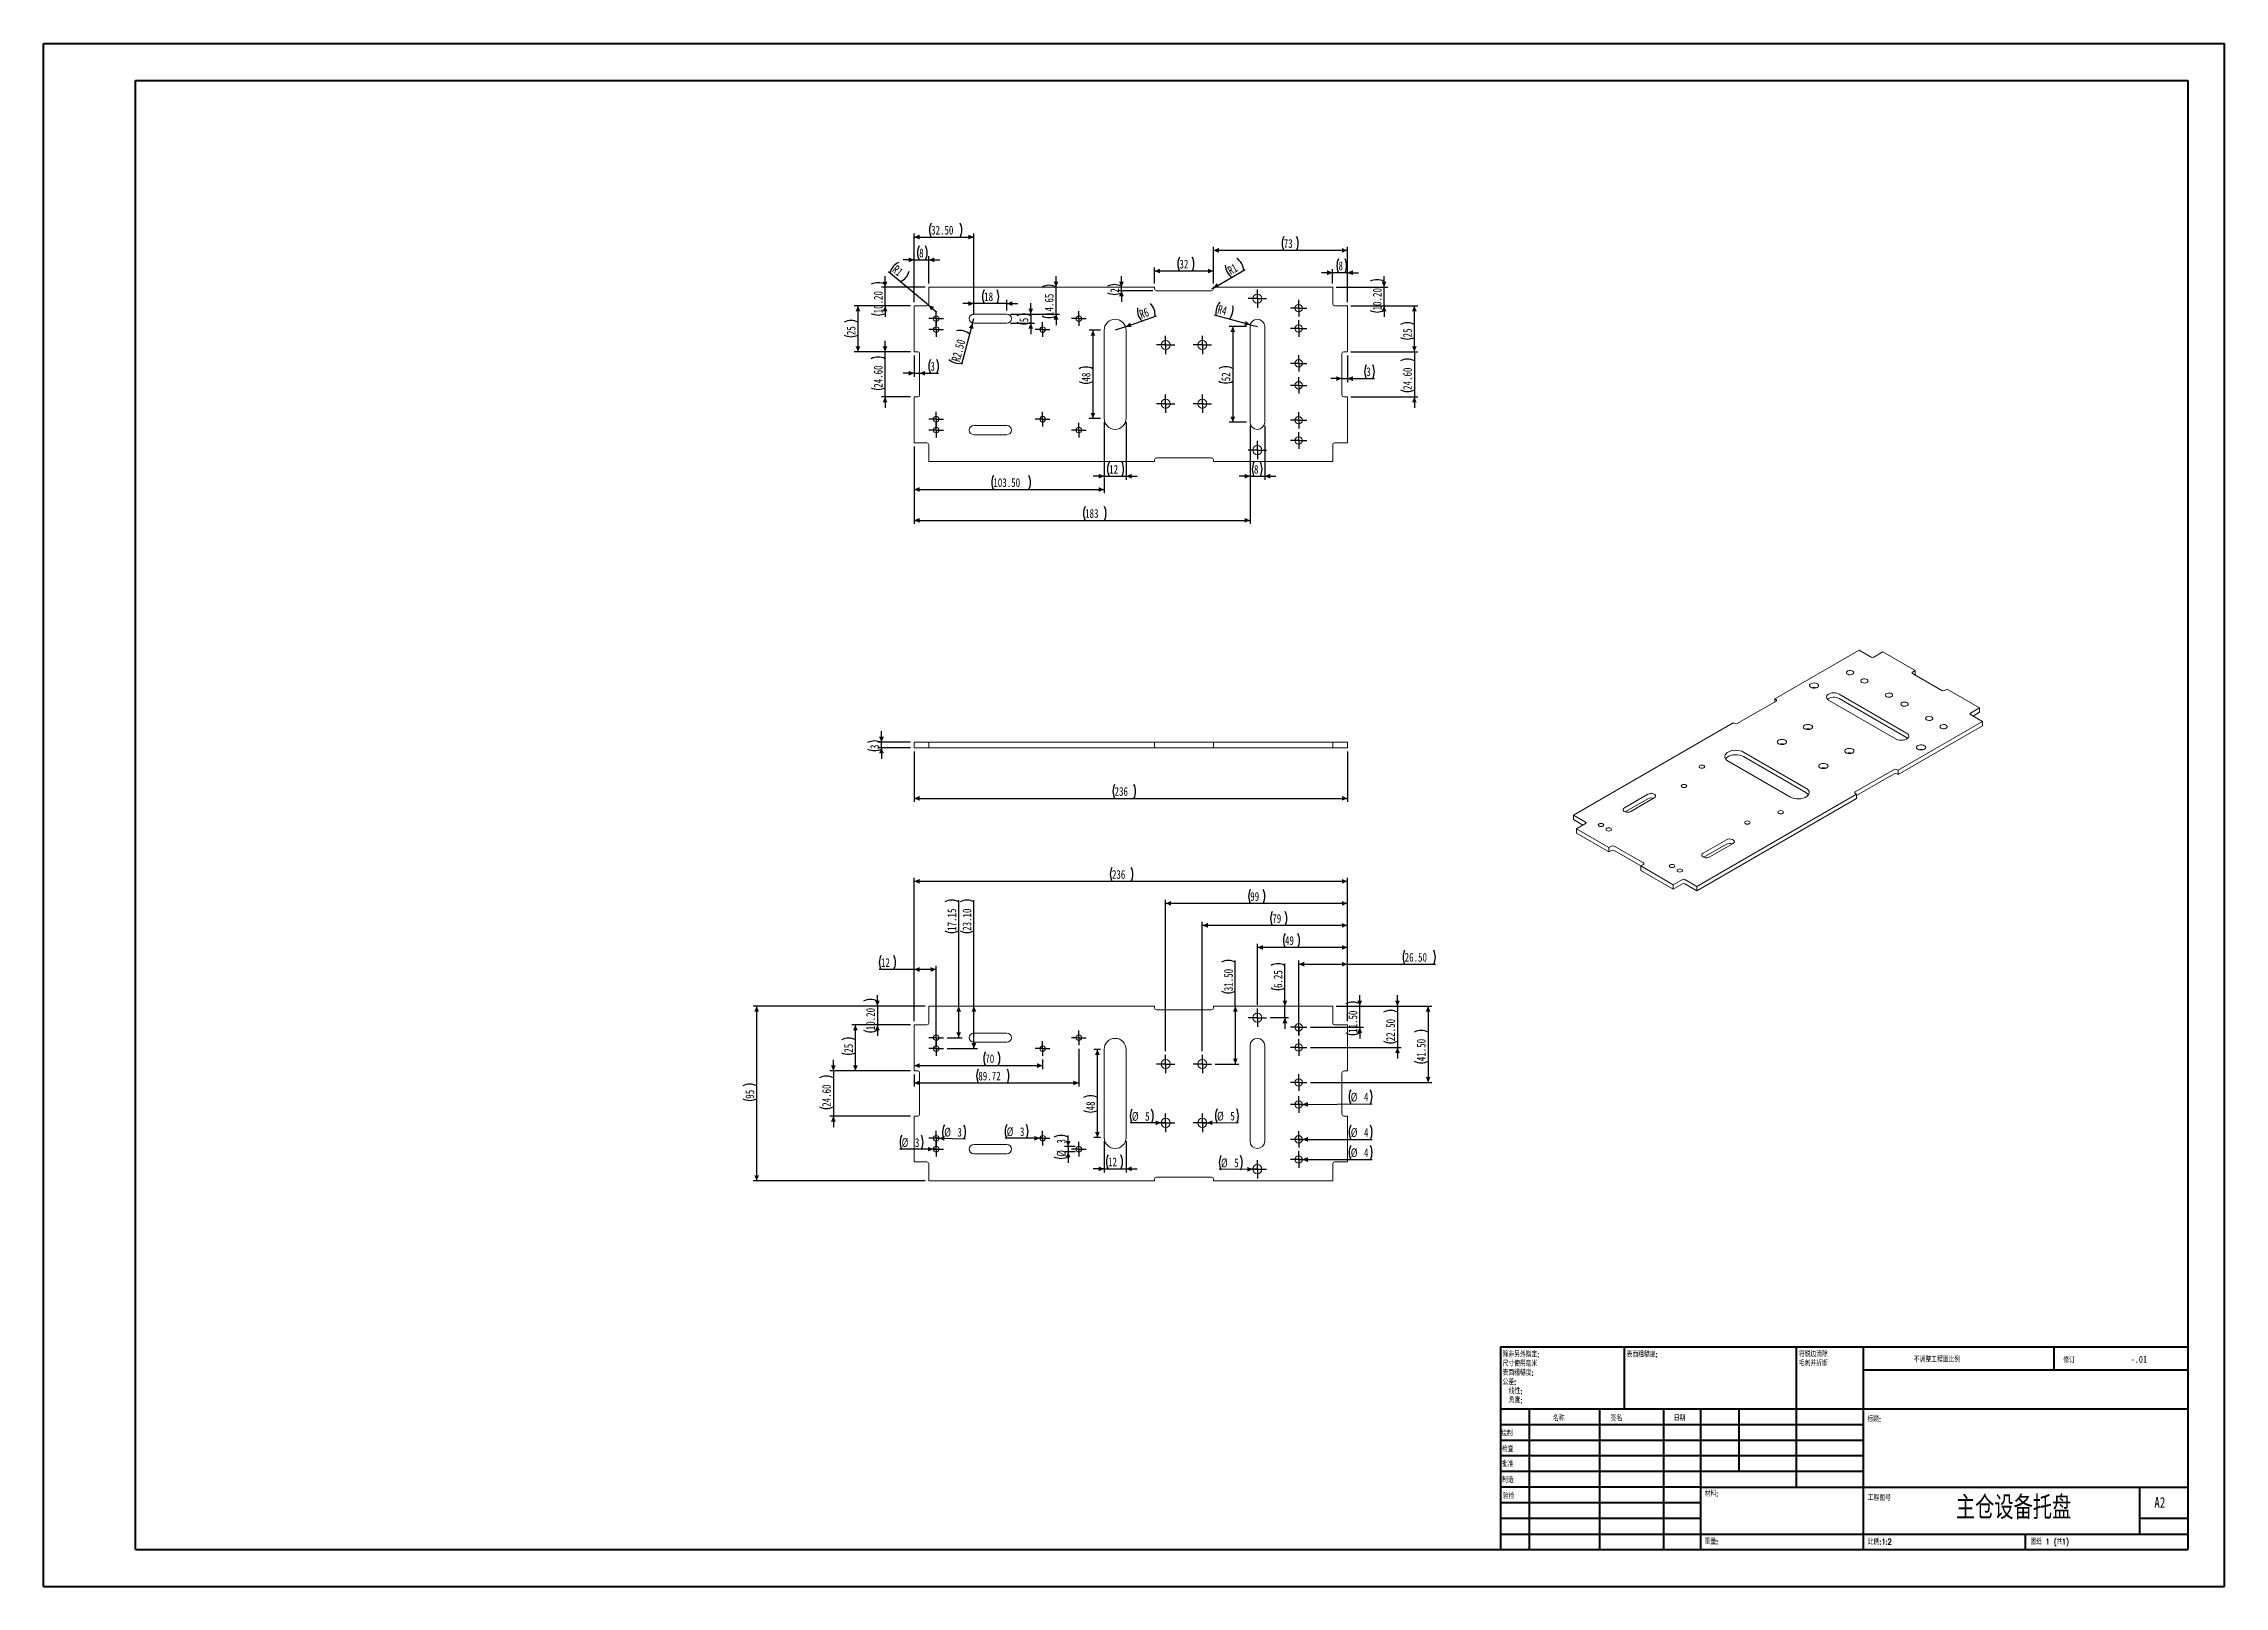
# Model space of a CAD drawing. Header units: millimetres. Extents: x 0 to 594, y 0 to 420.
import ezdxf

# ---------------------------------------------------------------- set-up
doc = ezdxf.new("R2010")
doc.units = ezdxf.units.MM
doc.layers.add('FORMAT', color=7, linetype='Continuous')
doc.styles.add('SLDTEXTSTYLE0', font='TXT', dxfattribs={"width": 0.75})
doc.styles.add('SLDTEXTSTYLE1', font='TXT', dxfattribs={"width": 0.75, "bigfont": 'bigfont'})
doc.styles.add('SLDTEXTSTYLE2', font='TXT', dxfattribs={"width": 0.694444, "bigfont": 'bigfont'})
doc.dimstyles.new('SLDDIMSTYLE0', dxfattribs={"dimtxt": 2.38125, "dimasz": 1.5, "dimexe": 0, "dimexo": 0.0625, "dimgap": 0.595312, "dimtad": 1, "dimdec": 6, "dimlfac": 2, "dimrnd": 1e-09, "dimzin": 12, "dimdsep": 46, "dimtxsty": 'SLDTEXTSTYLE0', "dimsah": 1, "dimcen": 0.09, "dimadec": 0, "dimazin": 3, "dimtfac": 1, "dimtmove": 0, "dimatfit": 0, "dimfxl": 0, "dimfrac": 2, "dimtolj": 1, "dimtzin": 12, "dimarcsym": 0})
doc.dimstyles.new('SLDDIMSTYLE1', dxfattribs={"dimtxt": 2.38125, "dimasz": 1.5, "dimexe": 0, "dimexo": 0.0625, "dimgap": 0.595312, "dimtad": 1, "dimdec": 6, "dimlfac": 2, "dimrnd": 1e-09, "dimzin": 12, "dimdsep": 46, "dimtxsty": 'SLDTEXTSTYLE0', "dimsah": 1, "dimcen": 0.09, "dimadec": 0, "dimazin": 3, "dimtfac": 1, "dimtofl": 0, "dimtmove": 0, "dimatfit": 3, "dimfxl": 0, "dimfrac": 2, "dimtolj": 1, "dimtzin": 12, "dimarcsym": 0})
doc.dimstyles.new('SLDDIMSTYLE2', dxfattribs={"dimtxt": 2.38125, "dimasz": 1.5, "dimexe": 0, "dimexo": 0.0625, "dimgap": 0.595312, "dimtad": 1, "dimlfac": 2, "dimrnd": 1e-09, "dimzin": 4, "dimdsep": 46, "dimtxsty": 'SLDTEXTSTYLE0', "dimsah": 1, "dimcen": 0, "dimadec": 0, "dimazin": 1, "dimtfac": 1, "dimtofl": 0, "dimtmove": 0, "dimatfit": 3, "dimfxl": 0, "dimfrac": 2, "dimtolj": 1, "dimtzin": 12, "dimarcsym": 0})
doc.dimstyles.new('SLDDIMSTYLE3', dxfattribs={"dimtxt": 2.38125, "dimasz": 1.5, "dimexe": 0, "dimexo": 0.0625, "dimgap": 0.595312, "dimtad": 1, "dimlfac": 2, "dimrnd": 1e-09, "dimzin": 12, "dimdsep": 46, "dimtxsty": 'SLDTEXTSTYLE0', "dimsah": 1, "dimcen": 0, "dimadec": 0, "dimazin": 3, "dimtfac": 1, "dimtofl": 0, "dimtmove": 0, "dimatfit": 3, "dimfxl": 0, "dimfrac": 2, "dimtolj": 1, "dimtzin": 12, "dimarcsym": 0})
doc.dimstyles.new('SLDDIMSTYLE4', dxfattribs={"dimtxt": 2.38125, "dimasz": 1.5, "dimexe": 0, "dimexo": 0.0625, "dimgap": 0.595312, "dimtad": 1, "dimlfac": 2, "dimrnd": 1e-09, "dimzin": 12, "dimdsep": 46, "dimtxsty": 'SLDTEXTSTYLE0', "dimsah": 1, "dimcen": 0, "dimadec": 0, "dimazin": 3, "dimtfac": 1, "dimtofl": 0, "dimtmove": 1, "dimatfit": 3, "dimfxl": 0, "dimfrac": 2, "dimtolj": 1, "dimtzin": 12, "dimarcsym": 0})
doc.dimstyles.new('SLDDIMSTYLE5', dxfattribs={"dimtxt": 2.38125, "dimasz": 1.5, "dimexe": 0, "dimexo": 0.0625, "dimgap": 0.595312, "dimtad": 1, "dimlfac": 2, "dimrnd": 1e-09, "dimzin": 4, "dimdsep": 46, "dimtxsty": 'SLDTEXTSTYLE0', "dimsah": 1, "dimcen": 0.09, "dimadec": 0, "dimazin": 1, "dimtfac": 1, "dimtmove": 0, "dimatfit": 0, "dimfxl": 0, "dimfrac": 2, "dimtolj": 1, "dimtzin": 12, "dimarcsym": 0})
doc.dimstyles.new('SLDDIMSTYLE6', dxfattribs={"dimtxt": 2.38125, "dimasz": 1.5, "dimexe": 0, "dimexo": 0.0625, "dimgap": 0.595312, "dimtad": 1, "dimlfac": 2, "dimrnd": 1e-09, "dimzin": 4, "dimdsep": 46, "dimtxsty": 'SLDTEXTSTYLE0', "dimsah": 1, "dimcen": 0.09, "dimadec": 0, "dimazin": 1, "dimtfac": 1, "dimtofl": 0, "dimtmove": 0, "dimatfit": 3, "dimfxl": 0, "dimfrac": 2, "dimtolj": 1, "dimtzin": 12, "dimarcsym": 0})
doc.dimstyles.new('SLDDIMSTYLE7', dxfattribs={"dimtxt": 2.38125, "dimasz": 1.5, "dimexe": 0, "dimexo": 0.0625, "dimgap": 0.595312, "dimtad": 1, "dimlfac": 2, "dimrnd": 1e-09, "dimzin": 12, "dimdsep": 46, "dimtxsty": 'SLDTEXTSTYLE0', "dimsah": 1, "dimcen": 0.09, "dimadec": 0, "dimazin": 3, "dimtfac": 1, "dimtmove": 0, "dimatfit": 0, "dimfxl": 0, "dimfrac": 2, "dimtolj": 1, "dimtzin": 12, "dimarcsym": 0})
doc.dimstyles.new('SLDDIMSTYLE8', dxfattribs={"dimtxt": 2.38125, "dimasz": 1.5, "dimexe": 0, "dimexo": 0.0625, "dimgap": 0.595312, "dimtad": 1, "dimlfac": 2, "dimrnd": 1e-09, "dimzin": 12, "dimdsep": 46, "dimtxsty": 'SLDTEXTSTYLE0', "dimsah": 1, "dimcen": 0.09, "dimadec": 0, "dimazin": 3, "dimtfac": 1, "dimtofl": 0, "dimtmove": 0, "dimatfit": 3, "dimfxl": 0, "dimfrac": 2, "dimtolj": 1, "dimtzin": 12, "dimarcsym": 0})
doc.dimstyles.new('SLDDIMSTYLE9', dxfattribs={"dimtxt": 2.38125, "dimasz": 1.5, "dimexe": 0, "dimexo": 0.0625, "dimgap": 0.595312, "dimtad": 1, "dimlfac": 2, "dimrnd": 1e-09, "dimzin": 12, "dimdsep": 46, "dimtxsty": 'SLDTEXTSTYLE0', "dimblk1": 'NONE', "dimsah": 1, "dimcen": 0, "dimadec": 0, "dimazin": 3, "dimtfac": 1, "dimtmove": 0, "dimatfit": 3, "dimldrblk": 'NONE', "dimfxl": 0, "dimfrac": 2, "dimtolj": 1, "dimtzin": 12, "dimarcsym": 0})

msp = doc.modelspace()

# ---------------------------------------------------------------- texts
at = {"color": 7, "linetype": 'Continuous', "lineweight": 0}
for s, insert, char_height, attachment_point, style in [('\\M+1955C\\M+196CA\\M+19165糙\\M+19378:', (431.25013573, 64.13405215), 1.5, 1, 'SLDTEXTSTYLE1'), ('\\M+19573调\\M+190AE\\M+18D48\\M+192F6图\\M+194E4\\M+197E1', (509.49348409, 62.74777373), 1.5, 1, 'SLDTEXTSTYLE1'), ('\\M+18F43订', (550.20642526, 62.54968884), 1.5, 1, 'SLDTEXTSTYLE1'), ('-.01', (570.78506432, 62.99009534), 1.905, 2, 'SLDTEXTSTYLE0'), ('绘\\M+190A7', (397.09099281, 42.64449504), 1.5, 1, 'SLDTEXTSTYLE1'), ('\\M+196BC\\M+18FCC', (411.20108278, 46.71626279), 1.5, 1, 'SLDTEXTSTYLE1'), ('签\\M+196BC', (426.91243113, 46.77653654), 1.5, 1, 'SLDTEXTSTYLE1'), ('\\M+193FA\\M+18AFA', (444.09354553, 46.79095938), 1.5, 1, 'SLDTEXTSTYLE1'), ('标题:', (496.8350305, 46.49311444), 1.5, 1, 'SLDTEXTSTYLE1'), ('检查', (397.28931243, 38.36918732), 1.5, 1, 'SLDTEXTSTYLE1'), ('\\M+194E1\\M+18F79', (397.28056597, 34.27907616), 1.5, 1, 'SLDTEXTSTYLE1'), ('\\M+190A7\\M+191A2', (397.33403006, 29.94848481), 1.5, 1, 'SLDTEXTSTYLE1'), ('验检', (397.54788643, 25.56442936), 1.5, 1, 'SLDTEXTSTYLE1'), ('\\M+18DDE\\M+197BF:', (452.52470587, 26.20083645), 1.5, 1, 'SLDTEXTSTYLE1'), ('\\M+18D48\\M+192F6图\\M+18D86', (496.95280968, 25.08341798), 1.5, 1, 'SLDTEXTSTYLE1'), ('\\M+18EE5仓设备\\M+191EF盘', (536.65632883, 24.84651857), 6.35, 2, 'SLDTEXTSTYLE1'), ('A2', (574.99982841, 24.51522467), 2.910416667, 1, 'SLDTEXTSTYLE0'), ('\\M+18F64\\M+197CA:', (452.49665469, 13.16409206), 1.4986, 1, 'SLDTEXTSTYLE1'), ('\\M+194E4\\M+197E1:1:2', (496.95280968, 13.11486743), 1.5, 1, 'SLDTEXTSTYLE1'), ('图纸 1 (\\M+18BA41)', (541.35713799, 13.11486743), 1.5, 1, 'SLDTEXTSTYLE2')]:
    msp.add_mtext(s, dxfattribs=dict(at, insert=insert, char_height=char_height, attachment_point=attachment_point, style=style))

# ---------------------------------------------------------------- blocks, each defined once
blk = doc.blocks.new('SW_NOTE_0')
at = {"color": 0, "linetype": 'Continuous', "lineweight": 0, "char_height": 1.5, "attachment_point": 1, "style": 'SLDTEXTSTYLE1'}
for s, insert in [('\\M+18FAB锐边\\M+190B4\\M+18F9C', (0, 1.93)), ('\\M+196D1\\M+18E68\\M+19BF3\\M+190DC\\M+19266', (0, -0.57))]:
    blk.add_mtext(s, dxfattribs=dict(at, insert=insert))
blk = doc.blocks.new('SW_NOTE_1')
at = {"color": 0, "linetype": 'Continuous', "lineweight": 0, "char_height": 1.5, "attachment_point": 1, "style": 'SLDTEXTSTYLE1'}
for s, insert in [('\\M+18F9C\\M+194F1另\\M+18A4F\\M+18E77\\M+192E8:', (0, 1.93)), ('\\M+1955C\\M+196CA\\M+19165糙\\M+19378:', (0, -3.07)), ('\\M+18EDA\\M+190A1\\M+18E67\\M+19770\\M+19F7C\\M+195C4', (0, -0.57)), ('\\M+18CF6\\M+18DB7:', (0, -5.57)), ('\\M+18A70\\M+19378:', (1.69, -10.57)), ('线\\M+190AB:', (1.69, -8.07))]:
    blk.add_mtext(s, dxfattribs=dict(at, insert=insert))
blk = doc.blocks.new('_D')
at = {"layer": 'FORMAT'}
for p, q in [((228.3, 230), (228.3, 233)), ((236.2, 230), (227.31, 230)), ((236.2, 228.5), (227.31, 228.5)), ((228.3, 228.5), (228.3, 230)), ((228.3, 228.5), (228.3, 225.5))]:
    blk.add_line(p, q, dxfattribs=at)
for centre, start, end in [((226.41, 226.15), 63.43495, 116.56505), ((226.41, 231.96), 243.43495, 296.56505)]:
    blk.add_arc(centre, 4.23, start, end, dxfattribs=at)
for points in [[(228.3, 230), (228.95, 231.5), (227.65, 231.5)], [(228.3, 228.5), (227.65, 227), (228.95, 227)]]:
    blk.add_solid(points, dxfattribs=at)
at = {"layer": 'FORMAT', "insert": (225.23, 228.17), "char_height": 2.38, "attachment_point": 1, "rotation": 90, "style": 'SLDTEXTSTYLE0'}
blk.add_mtext('3', dxfattribs=at)
blk = doc.blocks.new('_D_1')
at = {"layer": 'FORMAT'}
for p, q in [((237.19, 227.51), (237.19, 213.76)), ((355.19, 227.51), (355.19, 213.76)), ((237.19, 214.75), (355.19, 214.75))]:
    blk.add_line(p, q, dxfattribs=at)
for centre, start, end in [((295.58, 216.64), 153.43495, 206.56505), ((293.29, 216.64), 333.43495, 26.56505)]:
    blk.add_arc(centre, 4.23, start, end, dxfattribs=at)
for points in [[(237.19, 214.75), (238.69, 214.1), (238.69, 215.4)], [(355.19, 214.75), (353.69, 215.4), (353.69, 214.1)]]:
    blk.add_solid(points, dxfattribs=at)
at = {"layer": 'FORMAT', "insert": (291.79, 217.82), "char_height": 2.381, "attachment_point": 1, "style": 'SLDTEXTSTYLE0'}
blk.add_mtext('236', dxfattribs=at)
blk = doc.blocks.new('_D_2')
at = {"layer": 'FORMAT'}
for q in [(253.44, 345.35), (250.09, 332.84)]:
    blk.add_line((253.12, 344.15), q, dxfattribs=at)
for centre, start, end in [((249.55, 337.9), 48.43495, 101.56505), ((249.42, 337.4), 228.43495, 281.56505)]:
    blk.add_arc(centre, 4.23, start, end, dxfattribs=at)
blk.add_solid([(253.12, 344.15), (252.1, 342.86), (253.36, 342.53)], dxfattribs=at)
at = {"layer": 'FORMAT', "insert": (247.3, 334.05), "char_height": 2.381, "attachment_point": 1, "rotation": 75, "style": 'SLDTEXTSTYLE0'}
blk.add_mtext('R2.50', dxfattribs=at)
blk = doc.blocks.new('_D_3')
at = {"layer": 'FORMAT'}
for q in [(303.19, 346.09), (291.94, 342.18)]:
    blk.add_line((294.78, 343.16), q, dxfattribs=at)
for centre, start, end in [((302.25, 347.71), 172.6036, 225.73371), ((298.59, 346.44), 352.6036, 45.73371)]:
    blk.add_arc(centre, 4.23, start, end, dxfattribs=at)
blk.add_solid([(294.78, 343.16), (296.41, 343.04), (295.98, 344.27)], dxfattribs=at)
at = {"layer": 'FORMAT', "insert": (298.29, 347.58), "char_height": 2.381, "attachment_point": 1, "rotation": 19.16865, "style": 'SLDTEXTSTYLE0'}
blk.add_mtext('R6', dxfattribs=at)
blk = doc.blocks.new('_D_4')
at = {"layer": 'FORMAT'}
for q in [(319.04, 346.3), (330.69, 343.18)]:
    blk.add_line((328.76, 343.7), q, dxfattribs=at)
for centre, start, end in [((323.6, 346.99), 138.43495, 191.56505), ((319.85, 347.99), 318.43495, 11.56505)]:
    blk.add_arc(centre, 4.23, start, end, dxfattribs=at)
blk.add_solid([(328.76, 343.7), (327.48, 344.71), (327.14, 343.46)], dxfattribs=at)
at = {"layer": 'FORMAT', "insert": (320.25, 349.11), "char_height": 2.381, "attachment_point": 1, "rotation": 345, "style": 'SLDTEXTSTYLE0'}
blk.add_mtext('R4', dxfattribs=at)
blk = doc.blocks.new('_D_5')
at = {"layer": 'FORMAT'}
for q in [(230.24, 358.05), (243.38, 347.08)]:
    blk.add_line((241.08, 349.01), q, dxfattribs=at)
for centre, start, end in [((234.7, 356.78), 113.44049, 166.57059), ((231.73, 359.27), 293.44049, 346.57059)]:
    blk.add_arc(centre, 4.23, start, end, dxfattribs=at)
blk.add_solid([(241.08, 349.01), (241.81, 347.55), (242.64, 348.54)], dxfattribs=at)
at = {"layer": 'FORMAT', "insert": (232.56, 360.11), "char_height": 2.381, "attachment_point": 1, "rotation": 320.00554, "style": 'SLDTEXTSTYLE0'}
blk.add_mtext('R1', dxfattribs=at)
blk = doc.blocks.new('_D_6')
at = {"layer": 'FORMAT'}
for p, q in [((229.28, 353.93), (229.28, 356.93)), ((240.2, 353.93), (228.29, 353.93)), ((229.28, 348.83), (229.28, 353.93)), ((236.2, 348.83), (228.29, 348.83)), ((229.28, 348.83), (229.28, 345.83))]:
    blk.add_line(p, q, dxfattribs=at)
for centre, start, end in [((227.39, 350.91), 63.43495, 116.56505), ((227.39, 350.56), 243.43495, 296.56505)]:
    blk.add_arc(centre, 4.23, start, end, dxfattribs=at)
for points in [[(229.28, 353.93), (229.93, 355.43), (228.63, 355.43)], [(229.28, 348.83), (228.63, 347.33), (229.93, 347.33)]]:
    blk.add_solid(points, dxfattribs=at)
at = {"layer": 'FORMAT', "insert": (226.21, 346.78), "char_height": 2.381, "attachment_point": 1, "rotation": 90, "style": 'SLDTEXTSTYLE0'}
blk.add_mtext('10.20', dxfattribs=at)
blk = doc.blocks.new('_D_7')
at = {"layer": 'FORMAT'}
for p, q in [((237.19, 361.35), (234.19, 361.35)), ((237.19, 349.82), (237.19, 362.34)), ((237.19, 361.35), (241.19, 361.35)), ((241.19, 354.92), (241.19, 362.34)), ((241.19, 361.35), (244.19, 361.35))]:
    blk.add_line(p, q, dxfattribs=at)
for centre, start, end in [((242.33, 363.24), 153.43495, 206.56505), ((236.52, 363.24), 333.43495, 26.56505)]:
    blk.add_arc(centre, 4.23, start, end, dxfattribs=at)
for points in [[(237.19, 361.35), (235.69, 362), (235.69, 360.7)], [(241.19, 361.35), (242.69, 360.7), (242.69, 362)]]:
    blk.add_solid(points, dxfattribs=at)
at = {"layer": 'FORMAT', "insert": (238.55, 364.42), "char_height": 2.38, "attachment_point": 1, "style": 'SLDTEXTSTYLE0'}
blk.add_mtext('8', dxfattribs=at)
blk = doc.blocks.new('_D_8')
at = {"layer": 'FORMAT'}
for p, q in [((229.28, 336.33), (229.28, 339.33)), ((236.2, 336.33), (228.29, 336.33)), ((229.28, 324.03), (229.28, 336.33)), ((236.2, 324.03), (228.29, 324.03)), ((229.28, 324.03), (229.28, 321.03))]:
    blk.add_line(p, q, dxfattribs=at)
for centre, start, end in [((227.39, 330.66), 63.43495, 116.56505), ((227.39, 330.31), 243.43495, 296.56505)]:
    blk.add_arc(centre, 4.23, start, end, dxfattribs=at)
for points in [[(229.28, 336.33), (229.93, 337.83), (228.63, 337.83)], [(229.28, 324.03), (228.63, 322.53), (229.93, 322.53)]]:
    blk.add_solid(points, dxfattribs=at)
at = {"layer": 'FORMAT', "insert": (226.21, 326.53), "char_height": 2.381, "attachment_point": 1, "rotation": 90, "style": 'SLDTEXTSTYLE0'}
blk.add_mtext('24.60', dxfattribs=at)
blk = doc.blocks.new('_D_9')
at = {"layer": 'FORMAT'}
for p, q in [((237.19, 335.34), (237.19, 329.49)), ((237.19, 330.48), (234.19, 330.48)), ((237.19, 330.48), (238.69, 330.48)), ((238.69, 330.48), (243.85, 330.48))]:
    blk.add_line(p, q, dxfattribs=at)
for centre, start, end in [((245.43, 332.37), 153.43495, 206.56505), ((239.62, 332.37), 333.43495, 26.56505)]:
    blk.add_arc(centre, 4.23, start, end, dxfattribs=at)
for points in [[(237.19, 330.48), (235.69, 331.13), (235.69, 329.83)], [(238.69, 330.48), (240.19, 329.83), (240.19, 331.13)]]:
    blk.add_solid(points, dxfattribs=at)
at = {"layer": 'FORMAT', "insert": (241.64, 333.55), "char_height": 2.38, "attachment_point": 1, "style": 'SLDTEXTSTYLE0'}
blk.add_mtext('3', dxfattribs=at)
blk = doc.blocks.new('_D_10')
at = {"layer": 'FORMAT'}
for p, q in [((236.2, 348.83), (220.9, 348.83)), ((221.89, 348.83), (221.89, 336.33)), ((236.2, 336.33), (220.9, 336.33))]:
    blk.add_line(p, q, dxfattribs=at)
for centre, start, end in [((220, 340.6), 63.43495, 116.56505), ((220, 344.65), 243.43495, 296.56505)]:
    blk.add_arc(centre, 4.23, start, end, dxfattribs=at)
for points in [[(221.89, 348.83), (221.24, 347.33), (222.54, 347.33)], [(221.89, 336.33), (222.54, 337.83), (221.24, 337.83)]]:
    blk.add_solid(points, dxfattribs=at)
at = {"layer": 'FORMAT', "insert": (218.83, 340.86), "char_height": 2.381, "attachment_point": 1, "rotation": 90, "style": 'SLDTEXTSTYLE0'}
blk.add_mtext('25', dxfattribs=at)
blk = doc.blocks.new('_D_11')
at = {"layer": 'FORMAT'}
for p, q in [((365.19, 353.93), (365.19, 356.93)), ((352.18, 353.93), (366.18, 353.93)), ((365.19, 348.83), (365.19, 353.93)), ((356.18, 348.83), (366.18, 348.83)), ((365.19, 348.83), (365.19, 345.83))]:
    blk.add_line(p, q, dxfattribs=at)
for centre, start, end in [((363.3, 351.72), 63.43495, 116.56505), ((363.3, 351.38), 243.43495, 296.56505)]:
    blk.add_arc(centre, 4.23, start, end, dxfattribs=at)
for points in [[(365.19, 353.93), (365.84, 355.43), (364.54, 355.43)], [(365.19, 348.83), (364.54, 347.33), (365.84, 347.33)]]:
    blk.add_solid(points, dxfattribs=at)
at = {"layer": 'FORMAT', "insert": (362.12, 347.59), "char_height": 2.381, "attachment_point": 1, "rotation": 90, "style": 'SLDTEXTSTYLE0'}
blk.add_mtext('10.20', dxfattribs=at)
blk = doc.blocks.new('_D_12')
at = {"layer": 'FORMAT'}
for p, q in [((351.19, 357.85), (348.19, 357.85)), ((351.19, 354.92), (351.19, 358.84)), ((355.19, 357.85), (351.19, 357.85)), ((355.19, 349.82), (355.19, 358.84)), ((355.19, 357.85), (358.19, 357.85))]:
    blk.add_line(p, q, dxfattribs=at)
for centre, start, end in [((356.58, 359.74), 153.43495, 206.56505), ((350.77, 359.74), 333.43495, 26.56505)]:
    blk.add_arc(centre, 4.23, start, end, dxfattribs=at)
for points in [[(351.19, 357.85), (349.69, 358.5), (349.69, 357.2)], [(355.19, 357.85), (356.69, 357.2), (356.69, 358.5)]]:
    blk.add_solid(points, dxfattribs=at)
at = {"layer": 'FORMAT', "insert": (352.79, 360.92), "char_height": 2.38, "attachment_point": 1, "style": 'SLDTEXTSTYLE0'}
blk.add_mtext('8', dxfattribs=at)
blk = doc.blocks.new('_D_13')
at = {"layer": 'FORMAT'}
for p, q in [((356.18, 348.83), (374.43, 348.83)), ((373.44, 336.33), (373.44, 348.83)), ((356.18, 336.33), (374.43, 336.33))]:
    blk.add_line(p, q, dxfattribs=at)
for centre, start, end in [((371.55, 339.98), 63.43495, 116.56505), ((371.55, 344.03), 243.43495, 296.56505)]:
    blk.add_arc(centre, 4.23, start, end, dxfattribs=at)
for points in [[(373.44, 348.83), (372.79, 347.33), (374.09, 347.33)], [(373.44, 336.33), (374.09, 337.83), (372.79, 337.83)]]:
    blk.add_solid(points, dxfattribs=at)
at = {"layer": 'FORMAT', "insert": (370.37, 340.25), "char_height": 2.381, "attachment_point": 1, "rotation": 90, "style": 'SLDTEXTSTYLE0'}
blk.add_mtext('25', dxfattribs=at)
blk = doc.blocks.new('_D_14')
at = {"layer": 'FORMAT'}
for p, q in [((373.44, 336.33), (373.44, 339.33)), ((356.18, 336.33), (374.43, 336.33)), ((373.44, 336.33), (373.44, 324.03)), ((356.18, 324.03), (374.43, 324.03)), ((373.44, 324.03), (373.44, 321.03))]:
    blk.add_line(p, q, dxfattribs=at)
for centre, start, end in [((371.55, 330.08), 63.43495, 116.56505), ((371.55, 329.73), 243.43495, 296.56505)]:
    blk.add_arc(centre, 4.23, start, end, dxfattribs=at)
for points in [[(373.44, 336.33), (374.09, 337.83), (372.79, 337.83)], [(373.44, 324.03), (372.79, 322.53), (374.09, 322.53)]]:
    blk.add_solid(points, dxfattribs=at)
at = {"layer": 'FORMAT', "insert": (370.37, 325.95), "char_height": 2.381, "attachment_point": 1, "rotation": 90, "style": 'SLDTEXTSTYLE0'}
blk.add_mtext('24.60', dxfattribs=at)
blk = doc.blocks.new('_D_15')
at = {"layer": 'FORMAT'}
for p, q in [((355.19, 335.34), (355.19, 328.03)), ((353.69, 329.02), (350.69, 329.02)), ((353.69, 329.02), (355.19, 329.02)), ((355.19, 329.02), (362.55, 329.02))]:
    blk.add_line(p, q, dxfattribs=at)
for centre, start, end in [((364.13, 330.91), 153.43495, 206.56505), ((358.32, 330.91), 333.43495, 26.56505)]:
    blk.add_arc(centre, 4.23, start, end, dxfattribs=at)
for points in [[(353.69, 329.02), (352.19, 329.67), (352.19, 328.37)], [(355.19, 329.02), (356.69, 328.37), (356.69, 329.67)]]:
    blk.add_solid(points, dxfattribs=at)
at = {"layer": 'FORMAT', "insert": (360.35, 332.09), "char_height": 2.38, "attachment_point": 1, "style": 'SLDTEXTSTYLE0'}
blk.add_mtext('3', dxfattribs=at)
blk = doc.blocks.new('_D_16')
at = {"layer": 'FORMAT'}
for p, q in [((288.94, 317.19), (288.94, 297.84)), ((237.19, 310.54), (237.19, 297.84)), ((237.19, 298.83), (288.94, 298.83))]:
    blk.add_line(p, q, dxfattribs=at)
for centre, start, end in [((262.55, 300.72), 153.43495, 206.56505), ((264.66, 300.72), 333.43495, 26.56505)]:
    blk.add_arc(centre, 4.23, start, end, dxfattribs=at)
for points in [[(237.19, 298.83), (238.69, 298.18), (238.69, 299.48)], [(288.94, 298.83), (287.44, 299.48), (287.44, 298.18)]]:
    blk.add_solid(points, dxfattribs=at)
at = {"layer": 'FORMAT', "insert": (258.77, 301.9), "char_height": 2.381, "attachment_point": 1, "style": 'SLDTEXTSTYLE0'}
blk.add_mtext('103.50', dxfattribs=at)
blk = doc.blocks.new('_D_17')
at = {"layer": 'FORMAT'}
for p, q in [((288.94, 317.19), (288.94, 301.46)), ((294.94, 317.19), (294.94, 301.46)), ((288.94, 302.45), (285.94, 302.45)), ((288.94, 302.45), (294.94, 302.45)), ((294.94, 302.45), (297.94, 302.45))]:
    blk.add_line(p, q, dxfattribs=at)
for centre, start, end in [((294.08, 304.34), 153.43495, 206.56505), ((290.03, 304.34), 333.43495, 26.56505)]:
    blk.add_arc(centre, 4.23, start, end, dxfattribs=at)
for points in [[(288.94, 302.45), (287.44, 303.1), (287.44, 301.8)], [(294.94, 302.45), (296.44, 301.8), (296.44, 303.1)]]:
    blk.add_solid(points, dxfattribs=at)
at = {"layer": 'FORMAT', "insert": (290.3, 305.52), "char_height": 2.381, "attachment_point": 1, "style": 'SLDTEXTSTYLE0'}
blk.add_mtext('12', dxfattribs=at)
blk = doc.blocks.new('_D_18')
at = {"layer": 'FORMAT'}
for p, q in [((287.95, 342.18), (284.9, 342.18)), ((285.89, 342.18), (285.89, 318.18)), ((287.95, 318.18), (284.9, 318.18))]:
    blk.add_line(p, q, dxfattribs=at)
for centre, start, end in [((284, 327.94), 63.43495, 116.56505), ((284, 331.99), 243.43495, 296.56505)]:
    blk.add_arc(centre, 4.23, start, end, dxfattribs=at)
for points in [[(285.89, 342.18), (285.24, 340.68), (286.54, 340.68)], [(285.89, 318.18), (286.54, 319.68), (285.24, 319.68)]]:
    blk.add_solid(points, dxfattribs=at)
at = {"layer": 'FORMAT', "insert": (282.82, 328.21), "char_height": 2.381, "attachment_point": 1, "rotation": 90, "style": 'SLDTEXTSTYLE0'}
blk.add_mtext('48', dxfattribs=at)
blk = doc.blocks.new('_D_19')
at = {"layer": 'FORMAT'}
for p, q in [((327.7, 343.18), (323, 343.18)), ((323.99, 343.18), (323.99, 317.18)), ((327.7, 317.18), (323, 317.18))]:
    blk.add_line(p, q, dxfattribs=at)
for centre, start, end in [((322.1, 328.02), 63.43495, 116.56505), ((322.1, 332.07), 243.43495, 296.56505)]:
    blk.add_arc(centre, 4.23, start, end, dxfattribs=at)
for points in [[(323.99, 343.18), (323.34, 341.68), (324.64, 341.68)], [(323.99, 317.18), (324.64, 318.68), (323.34, 318.68)]]:
    blk.add_solid(points, dxfattribs=at)
at = {"layer": 'FORMAT', "insert": (320.93, 328.29), "char_height": 2.381, "attachment_point": 1, "rotation": 90, "style": 'SLDTEXTSTYLE0'}
blk.add_mtext('52', dxfattribs=at)
blk = doc.blocks.new('_D_20')
at = {"layer": 'FORMAT'}
for p, q in [((328.69, 316.19), (328.69, 301.46)), ((332.69, 316.19), (332.69, 301.46)), ((328.69, 302.45), (325.69, 302.45)), ((328.69, 302.45), (332.69, 302.45)), ((332.69, 302.45), (335.69, 302.45))]:
    blk.add_line(p, q, dxfattribs=at)
for centre, start, end in [((333.53, 304.34), 153.43495, 206.56505), ((327.72, 304.34), 333.43495, 26.56505)]:
    blk.add_arc(centre, 4.23, start, end, dxfattribs=at)
for points in [[(328.69, 302.45), (327.19, 303.1), (327.19, 301.8)], [(332.69, 302.45), (334.19, 301.8), (334.19, 303.1)]]:
    blk.add_solid(points, dxfattribs=at)
at = {"layer": 'FORMAT', "insert": (329.75, 305.52), "char_height": 2.38, "attachment_point": 1, "style": 'SLDTEXTSTYLE0'}
blk.add_mtext('8', dxfattribs=at)
blk = doc.blocks.new('_D_21')
at = {"layer": 'FORMAT'}
for p, q in [((328.69, 316.19), (328.69, 289.44)), ((237.19, 310.54), (237.19, 289.44)), ((237.19, 290.43), (328.69, 290.43))]:
    blk.add_line(p, q, dxfattribs=at)
for centre, start, end in [((287.54, 292.32), 153.43495, 206.56505), ((285.25, 292.32), 333.43495, 26.56505)]:
    blk.add_arc(centre, 4.23, start, end, dxfattribs=at)
for points in [[(237.19, 290.43), (238.69, 289.78), (238.69, 291.08)], [(328.69, 290.43), (327.19, 291.08), (327.19, 289.78)]]:
    blk.add_solid(points, dxfattribs=at)
at = {"layer": 'FORMAT', "insert": (283.75, 293.5), "char_height": 2.381, "attachment_point": 1, "style": 'SLDTEXTSTYLE0'}
blk.add_mtext('183', dxfattribs=at)
blk = doc.blocks.new('_D_22')
at = {"layer": 'FORMAT'}
for p, q in [((318.69, 354.92), (318.69, 364.92)), ((355.19, 363.93), (318.69, 363.93)), ((355.19, 349.82), (355.19, 364.92))]:
    blk.add_line(p, q, dxfattribs=at)
for centre, start, end in [((341.65, 365.82), 153.43495, 206.56505), ((337.6, 365.82), 333.43495, 26.56505)]:
    blk.add_arc(centre, 4.23, start, end, dxfattribs=at)
for points in [[(318.69, 363.93), (320.19, 363.28), (320.19, 364.58)], [(355.19, 363.93), (353.69, 364.58), (353.69, 363.28)]]:
    blk.add_solid(points, dxfattribs=at)
at = {"layer": 'FORMAT', "insert": (337.87, 367), "char_height": 2.381, "attachment_point": 1, "style": 'SLDTEXTSTYLE0'}
blk.add_mtext('73', dxfattribs=at)
blk = doc.blocks.new('_D_23')
at = {"layer": 'FORMAT'}
for p, q in [((293.67, 353.93), (293.67, 356.93)), ((302.2, 352.93), (292.68, 352.93)), ((293.67, 352.93), (293.67, 353.93)), ((293.67, 352.93), (293.67, 349.93))]:
    blk.add_line(p, q, dxfattribs=at)
for centre, start, end in [((291.77, 350.37), 63.43495, 116.56505), ((291.77, 356.18), 243.43495, 296.56505)]:
    blk.add_arc(centre, 4.23, start, end, dxfattribs=at)
for points in [[(293.67, 353.93), (294.32, 355.43), (293.02, 355.43)], [(293.67, 352.93), (293.02, 351.43), (294.32, 351.43)]]:
    blk.add_solid(points, dxfattribs=at)
at = {"layer": 'FORMAT', "insert": (290.6, 352.4), "char_height": 2.38, "attachment_point": 1, "rotation": 90, "style": 'SLDTEXTSTYLE0'}
blk.add_mtext('2', dxfattribs=at)
blk = doc.blocks.new('_D_24')
at = {"layer": 'FORMAT'}
for p, q in [((302.69, 354.92), (302.69, 359.3)), ((318.69, 358.31), (302.69, 358.31)), ((318.69, 354.92), (318.69, 359.3))]:
    blk.add_line(p, q, dxfattribs=at)
for centre, start, end in [((313.23, 360.2), 153.43495, 206.56505), ((309.18, 360.2), 333.43495, 26.56505)]:
    blk.add_arc(centre, 4.23, start, end, dxfattribs=at)
for points in [[(302.69, 358.31), (304.19, 357.66), (304.19, 358.96)], [(318.69, 358.31), (317.19, 358.96), (317.19, 357.66)]]:
    blk.add_solid(points, dxfattribs=at)
at = {"layer": 'FORMAT', "insert": (309.45, 361.38), "char_height": 2.381, "attachment_point": 1, "style": 'SLDTEXTSTYLE0'}
blk.add_mtext('32', dxfattribs=at)
blk = doc.blocks.new('_D_25')
at = {"layer": 'FORMAT'}
for q in [(327.35, 358.71), (318.19, 353.43)]:
    blk.add_line((318.63, 353.68), q, dxfattribs=at)
for centre, start, end in [((326.13, 360.12), 183.43495, 236.56505), ((322.77, 358.18), 3.43495, 56.56505)]:
    blk.add_arc(centre, 4.23, start, end, dxfattribs=at)
blk.add_solid([(318.63, 353.68), (320.25, 353.86), (319.6, 354.99)], dxfattribs=at)
at = {"layer": 'FORMAT', "insert": (322.27, 359.25), "char_height": 2.381, "attachment_point": 1, "rotation": 30, "style": 'SLDTEXTSTYLE0'}
blk.add_mtext('R1', dxfattribs=at)
blk = doc.blocks.new('_D_26')
at = {"layer": 'FORMAT'}
for p, q in [((253.44, 349.44), (250.44, 349.44)), ((253.44, 347.59), (253.44, 350.43)), ((262.44, 349.44), (253.44, 349.44)), ((262.44, 347.59), (262.44, 350.43)), ((262.44, 349.44), (265.44, 349.44))]:
    blk.add_line(p, q, dxfattribs=at)
for centre, start, end in [((260.04, 351.33), 153.43495, 206.56505), ((255.99, 351.33), 333.43495, 26.56505)]:
    blk.add_arc(centre, 4.23, start, end, dxfattribs=at)
for points in [[(253.44, 349.44), (251.94, 350.09), (251.94, 348.79)], [(262.44, 349.44), (263.94, 348.79), (263.94, 350.09)]]:
    blk.add_solid(points, dxfattribs=at)
at = {"layer": 'FORMAT', "insert": (256.26, 352.51), "char_height": 2.381, "attachment_point": 1, "style": 'SLDTEXTSTYLE0'}
blk.add_mtext('18', dxfattribs=at)
blk = doc.blocks.new('_D_27')
at = {"layer": 'FORMAT'}
for p, q in [((263.43, 346.6), (269.96, 346.6)), ((268.96, 346.6), (268.96, 349.6)), ((268.96, 346.6), (268.96, 344.1)), ((263.43, 344.1), (269.96, 344.1)), ((268.96, 344.1), (268.96, 341.1))]:
    blk.add_line(p, q, dxfattribs=at)
for centre, start, end in [((267.07, 342.33), 63.43495, 116.56505), ((267.07, 348.14), 243.43495, 296.56505)]:
    blk.add_arc(centre, 4.23, start, end, dxfattribs=at)
for points in [[(268.96, 346.6), (269.61, 348.1), (268.31, 348.1)], [(268.96, 344.1), (268.31, 342.6), (269.61, 342.6)]]:
    blk.add_solid(points, dxfattribs=at)
at = {"layer": 'FORMAT', "insert": (265.9, 344.36), "char_height": 2.38, "attachment_point": 1, "rotation": 90, "style": 'SLDTEXTSTYLE0'}
blk.add_mtext('5', dxfattribs=at)
blk = doc.blocks.new('_D_28')
at = {"layer": 'FORMAT'}
for p, q in [((275.84, 353.93), (275.84, 356.93)), ((275.84, 346.6), (275.84, 353.93)), ((263.43, 346.6), (276.83, 346.6)), ((275.84, 346.6), (275.84, 343.6))]:
    blk.add_line(p, q, dxfattribs=at)
for centre, start, end in [((273.94, 350.2), 63.43495, 116.56505), ((273.94, 349.85), 243.43495, 296.56505)]:
    blk.add_arc(centre, 4.23, start, end, dxfattribs=at)
for points in [[(275.84, 353.93), (276.49, 355.43), (275.19, 355.43)], [(275.84, 346.6), (275.19, 345.1), (276.49, 345.1)]]:
    blk.add_solid(points, dxfattribs=at)
at = {"layer": 'FORMAT', "insert": (272.77, 346.07), "char_height": 2.381, "attachment_point": 1, "rotation": 90, "style": 'SLDTEXTSTYLE0'}
blk.add_mtext('14.65', dxfattribs=at)
blk = doc.blocks.new('_D_29')
at = {"layer": 'FORMAT'}
for p, q in [((237.19, 349.82), (237.19, 368.55)), ((253.44, 346.34), (253.44, 368.55)), ((237.19, 367.56), (253.44, 367.56))]:
    blk.add_line(p, q, dxfattribs=at)
for centre, start, end in [((245.59, 369.45), 153.43495, 206.56505), ((245.94, 369.45), 333.43495, 26.56505)]:
    blk.add_arc(centre, 4.23, start, end, dxfattribs=at)
for points in [[(237.19, 367.56), (238.69, 366.91), (238.69, 368.21)], [(253.44, 367.56), (251.94, 368.21), (251.94, 366.91)]]:
    blk.add_solid(points, dxfattribs=at)
at = {"layer": 'FORMAT', "insert": (241.81, 370.63), "char_height": 2.381, "attachment_point": 1, "style": 'SLDTEXTSTYLE0'}
blk.add_mtext('32.50', dxfattribs=at)
blk = doc.blocks.new('SW_CENTERMARKSYMBOL_0')
at = {"layer": 'FORMAT', "color": 0}
for p, q in [((-1.25, 0), (-2, 0)), ((0, 0), (-1.25, 0)), ((0, 1.25), (0, 2)), ((0, 0), (0, 1.25)), ((0, 0), (0, -1.25)), ((0, 0), (1.25, 0)), ((1.25, 0), (2, 0)), ((0, -1.25), (0, -2))]:
    blk.add_line(p, q, dxfattribs=at)
blk = doc.blocks.new('SW_CENTERMARKSYMBOL_1')
at = {"layer": 'FORMAT', "color": 0}
for p, q in [((-1.25, 0), (-2, 0)), ((0, 0), (-1.25, 0)), ((0, 1.25), (0, 2)), ((0, 0), (0, 1.25)), ((0, 0), (0, -1.25)), ((0, 0), (1.25, 0)), ((1.25, 0), (2, 0)), ((0, -1.25), (0, -2))]:
    blk.add_line(p, q, dxfattribs=at)
blk = doc.blocks.new('SW_CENTERMARKSYMBOL_2')
at = {"layer": 'FORMAT', "color": 0}
for p, q in [((-1.25, 0), (-2, 0)), ((0, 0), (-1.25, 0)), ((0, 1.25), (0, 2)), ((0, 0), (0, 1.25)), ((0, 0), (0, -1.25)), ((0, 0), (1.25, 0)), ((1.25, 0), (2, 0)), ((0, -1.25), (0, -2))]:
    blk.add_line(p, q, dxfattribs=at)
blk = doc.blocks.new('SW_CENTERMARKSYMBOL_3')
at = {"layer": 'FORMAT', "color": 0}
for p, q in [((-1.25, 0), (-2, 0)), ((0, 0), (-1.25, 0)), ((0, 1.25), (0, 2)), ((0, 0), (0, 1.25)), ((0, 0), (0, -1.25)), ((0, 0), (1.25, 0)), ((1.25, 0), (2, 0)), ((0, -1.25), (0, -2))]:
    blk.add_line(p, q, dxfattribs=at)
blk = doc.blocks.new('SW_CENTERMARKSYMBOL_4')
at = {"layer": 'FORMAT', "color": 0}
for p, q in [((-1.25, 0), (-2.25, 0)), ((0, 0), (-1.25, 0)), ((0, 1.25), (0, 2.25)), ((0, 0), (0, 1.25)), ((0, 0), (0, -1.25)), ((0, 0), (1.25, 0)), ((1.25, 0), (2.25, 0)), ((0, -1.25), (0, -2.25))]:
    blk.add_line(p, q, dxfattribs=at)
blk = doc.blocks.new('SW_CENTERMARKSYMBOL_5')
at = {"layer": 'FORMAT', "color": 0}
for p, q in [((-1.25, 0), (-2.25, 0)), ((0, 0), (-1.25, 0)), ((0, 1.25), (0, 2.25)), ((0, 0), (0, 1.25)), ((0, 0), (0, -1.25)), ((0, 0), (1.25, 0)), ((1.25, 0), (2.25, 0)), ((0, -1.25), (0, -2.25))]:
    blk.add_line(p, q, dxfattribs=at)
blk = doc.blocks.new('SW_CENTERMARKSYMBOL_6')
at = {"layer": 'FORMAT', "color": 0}
for p, q in [((-1.25, 0), (-2.25, 0)), ((0, 0), (-1.25, 0)), ((0, 1.25), (0, 2.25)), ((0, 0), (0, 1.25)), ((0, 0), (0, -1.25)), ((0, 0), (1.25, 0)), ((1.25, 0), (2.25, 0)), ((0, -1.25), (0, -2.25))]:
    blk.add_line(p, q, dxfattribs=at)
blk = doc.blocks.new('SW_CENTERMARKSYMBOL_7')
at = {"layer": 'FORMAT', "color": 0}
for p, q in [((-1.25, 0), (-2.5, 0)), ((0, 0), (-1.25, 0)), ((0, 1.25), (0, 2.5)), ((0, 0), (0, 1.25)), ((0, 0), (0, -1.25)), ((0, 0), (1.25, 0)), ((1.25, 0), (2.5, 0)), ((0, -1.25), (0, -2.5))]:
    blk.add_line(p, q, dxfattribs=at)
blk = doc.blocks.new('SW_CENTERMARKSYMBOL_8')
at = {"layer": 'FORMAT', "color": 0}
for p, q in [((-1.25, 0), (-2.5, 0)), ((0, 0), (-1.25, 0)), ((0, 1.25), (0, 2.5)), ((0, 0), (0, 1.25)), ((0, 0), (0, -1.25)), ((0, 0), (1.25, 0)), ((1.25, 0), (2.5, 0)), ((0, -1.25), (0, -2.5))]:
    blk.add_line(p, q, dxfattribs=at)
blk = doc.blocks.new('SW_CENTERMARKSYMBOL_9')
at = {"layer": 'FORMAT', "color": 0}
for p, q in [((-1.25, 0), (-2.5, 0)), ((0, 0), (-1.25, 0)), ((0, 1.25), (0, 2.5)), ((0, 0), (0, 1.25)), ((0, 0), (0, -1.25)), ((0, 0), (1.25, 0)), ((1.25, 0), (2.5, 0)), ((0, -1.25), (0, -2.5))]:
    blk.add_line(p, q, dxfattribs=at)
blk = doc.blocks.new('SW_CENTERMARKSYMBOL_10')
at = {"layer": 'FORMAT', "color": 0}
for p, q in [((-1.25, 0), (-2.25, 0)), ((0, 0), (-1.25, 0)), ((0, 1.25), (0, 2.25)), ((0, 0), (0, 1.25)), ((0, 0), (0, -1.25)), ((0, 0), (1.25, 0)), ((1.25, 0), (2.25, 0)), ((0, -1.25), (0, -2.25))]:
    blk.add_line(p, q, dxfattribs=at)
blk = doc.blocks.new('SW_CENTERMARKSYMBOL_11')
at = {"layer": 'FORMAT', "color": 0}
for p, q in [((-1.25, 0), (-2.25, 0)), ((0, 0), (-1.25, 0)), ((0, 1.25), (0, 2.25)), ((0, 0), (0, 1.25)), ((0, 0), (0, -1.25)), ((0, 0), (1.25, 0)), ((1.25, 0), (2.25, 0)), ((0, -1.25), (0, -2.25))]:
    blk.add_line(p, q, dxfattribs=at)
blk = doc.blocks.new('SW_CENTERMARKSYMBOL_12')
at = {"layer": 'FORMAT', "color": 0}
for p, q in [((-1.25, 0), (-2.25, 0)), ((0, 0), (-1.25, 0)), ((0, 1.25), (0, 2.25)), ((0, 0), (0, 1.25)), ((0, 0), (0, -1.25)), ((0, 0), (1.25, 0)), ((1.25, 0), (2.25, 0)), ((0, -1.25), (0, -2.25))]:
    blk.add_line(p, q, dxfattribs=at)
blk = doc.blocks.new('SW_CENTERMARKSYMBOL_13')
at = {"layer": 'FORMAT', "color": 0}
for p, q in [((-1.25, 0), (-2.5, 0)), ((0, 0), (-1.25, 0)), ((0, 1.25), (0, 2.5)), ((0, 0), (0, 1.25)), ((0, 0), (0, -1.25)), ((0, 0), (1.25, 0)), ((1.25, 0), (2.5, 0)), ((0, -1.25), (0, -2.5))]:
    blk.add_line(p, q, dxfattribs=at)
blk = doc.blocks.new('SW_CENTERMARKSYMBOL_14')
at = {"layer": 'FORMAT', "color": 0}
for p, q in [((-1.25, 0), (-2.5, 0)), ((0, 0), (-1.25, 0)), ((0, 1.25), (0, 2.5)), ((0, 0), (0, 1.25)), ((0, 0), (0, -1.25)), ((0, 0), (1.25, 0)), ((1.25, 0), (2.5, 0)), ((0, -1.25), (0, -2.5))]:
    blk.add_line(p, q, dxfattribs=at)
blk = doc.blocks.new('SW_CENTERMARKSYMBOL_15')
at = {"layer": 'FORMAT', "color": 0}
for p, q in [((-1.25, 0), (-2.5, 0)), ((0, 0), (-1.25, 0)), ((0, 1.25), (0, 2.5)), ((0, 0), (0, 1.25)), ((0, 0), (0, -1.25)), ((0, 0), (1.25, 0)), ((1.25, 0), (2.5, 0)), ((0, -1.25), (0, -2.5))]:
    blk.add_line(p, q, dxfattribs=at)
blk = doc.blocks.new('SW_CENTERMARKSYMBOL_16')
at = {"layer": 'FORMAT', "color": 0}
for p, q in [((-1.25, 0), (-2, 0)), ((0, 0), (-1.25, 0)), ((0, 1.25), (0, 2)), ((0, 0), (0, 1.25)), ((0, 0), (0, -1.25)), ((0, 0), (1.25, 0)), ((1.25, 0), (2, 0)), ((0, -1.25), (0, -2))]:
    blk.add_line(p, q, dxfattribs=at)
blk = doc.blocks.new('SW_CENTERMARKSYMBOL_17')
at = {"layer": 'FORMAT', "color": 0}
for p, q in [((-1.25, 0), (-2, 0)), ((0, 0), (-1.25, 0)), ((0, 1.25), (0, 2)), ((0, 0), (0, 1.25)), ((0, 0), (0, -1.25)), ((0, 0), (1.25, 0)), ((1.25, 0), (2, 0)), ((0, -1.25), (0, -2))]:
    blk.add_line(p, q, dxfattribs=at)
blk = doc.blocks.new('SW_CENTERMARKSYMBOL_18')
at = {"layer": 'FORMAT', "color": 0}
for p, q in [((-1.25, 0), (-2, 0)), ((0, 0), (-1.25, 0)), ((0, 1.25), (0, 2)), ((0, 0), (0, 1.25)), ((0, 0), (0, -1.25)), ((0, 0), (1.25, 0)), ((1.25, 0), (2, 0)), ((0, -1.25), (0, -2))]:
    blk.add_line(p, q, dxfattribs=at)
blk = doc.blocks.new('SW_CENTERMARKSYMBOL_19')
at = {"layer": 'FORMAT', "color": 0}
for p, q in [((-1.25, 0), (-2, 0)), ((0, 0), (-1.25, 0)), ((0, 1.25), (0, 2)), ((0, 0), (0, 1.25)), ((0, 0), (0, -1.25)), ((0, 0), (1.25, 0)), ((1.25, 0), (2, 0)), ((0, -1.25), (0, -2))]:
    blk.add_line(p, q, dxfattribs=at)
blk = doc.blocks.new('_D_30')
at = {"layer": 'FORMAT'}
for p, q in [((237.19, 168.16), (227.71, 168.16)), ((237.19, 154.05), (237.19, 169.15)), ((243.19, 168.16), (237.19, 168.16)), ((243.19, 149.6), (243.19, 169.15))]:
    blk.add_line(p, q, dxfattribs=at)
for centre, start, end in [((231.94, 170.05), 153.43495, 206.56505), ((227.9, 170.05), 333.43495, 26.56505)]:
    blk.add_arc(centre, 4.23, start, end, dxfattribs=at)
for points in [[(237.19, 168.16), (238.69, 167.51), (238.69, 168.81)], [(243.19, 168.16), (241.69, 168.81), (241.69, 167.51)]]:
    blk.add_solid(points, dxfattribs=at)
at = {"layer": 'FORMAT', "insert": (228.16, 171.23), "char_height": 2.381, "attachment_point": 1, "style": 'SLDTEXTSTYLE0'}
blk.add_mtext('12', dxfattribs=at)
blk = doc.blocks.new('_D_31')
at = {"layer": 'FORMAT'}
for p, q in [((288.94, 121.42), (288.94, 112.89)), ((294.94, 121.42), (294.94, 112.89)), ((288.94, 113.88), (285.94, 113.88)), ((288.94, 113.88), (294.94, 113.88)), ((294.94, 113.88), (297.94, 113.88))]:
    blk.add_line(p, q, dxfattribs=at)
for centre, start, end in [((293.79, 115.77), 153.43495, 206.56505), ((289.74, 115.77), 333.43495, 26.56505)]:
    blk.add_arc(centre, 4.23, start, end, dxfattribs=at)
for points in [[(288.94, 113.88), (287.44, 114.53), (287.44, 113.23)], [(294.94, 113.88), (296.44, 113.23), (296.44, 114.53)]]:
    blk.add_solid(points, dxfattribs=at)
at = {"layer": 'FORMAT', "insert": (290, 116.95), "char_height": 2.381, "attachment_point": 1, "style": 'SLDTEXTSTYLE0'}
blk.add_mtext('12', dxfattribs=at)
blk = doc.blocks.new('_D_32')
at = {"layer": 'FORMAT'}
for p, q in [((287.95, 146.41), (286.12, 146.41)), ((287.11, 122.41), (287.11, 146.41)), ((287.95, 122.41), (286.12, 122.41))]:
    blk.add_line(p, q, dxfattribs=at)
for centre, start, end in [((285.22, 129.53), 63.43495, 116.56505), ((285.22, 133.57), 243.43495, 296.56505)]:
    blk.add_arc(centre, 4.23, start, end, dxfattribs=at)
for points in [[(287.11, 146.41), (286.46, 144.91), (287.76, 144.91)], [(287.11, 122.41), (287.76, 123.91), (286.46, 123.91)]]:
    blk.add_solid(points, dxfattribs=at)
at = {"layer": 'FORMAT', "insert": (284.04, 129.79), "char_height": 2.381, "attachment_point": 1, "rotation": 90, "style": 'SLDTEXTSTYLE0'}
blk.add_mtext('48', dxfattribs=at)
blk = doc.blocks.new('_D_33')
at = {"layer": 'FORMAT'}
for p, q in [((341.94, 150.15), (341.94, 170.58)), ((341.94, 169.59), (355.19, 169.59)), ((355.19, 154.05), (355.19, 170.58)), ((355.19, 169.59), (379.16, 169.59))]:
    blk.add_line(p, q, dxfattribs=at)
for centre, start, end in [((374.58, 171.48), 153.43495, 206.56505), ((374.93, 171.48), 333.43495, 26.56505)]:
    blk.add_arc(centre, 4.23, start, end, dxfattribs=at)
for points in [[(341.94, 169.59), (343.44, 168.94), (343.44, 170.24)], [(355.19, 169.59), (353.69, 170.24), (353.69, 168.94)]]:
    blk.add_solid(points, dxfattribs=at)
at = {"layer": 'FORMAT', "insert": (370.8, 172.66), "char_height": 2.381, "attachment_point": 1, "style": 'SLDTEXTSTYLE0'}
blk.add_mtext('26.50', dxfattribs=at)
blk = doc.blocks.new('_D_34')
at = {"layer": 'FORMAT'}
for p, q in [((240.2, 158.16), (193.31, 158.16)), ((194.3, 158.16), (194.3, 110.66)), ((240.2, 110.66), (193.31, 110.66))]:
    blk.add_line(p, q, dxfattribs=at)
for centre, start, end in [((192.41, 132.7), 63.43495, 116.56505), ((192.41, 136.75), 243.43495, 296.56505)]:
    blk.add_arc(centre, 4.23, start, end, dxfattribs=at)
for points in [[(194.3, 158.16), (193.65, 156.66), (194.95, 156.66)], [(194.3, 110.66), (194.95, 112.16), (193.65, 112.16)]]:
    blk.add_solid(points, dxfattribs=at)
at = {"layer": 'FORMAT', "insert": (191.23, 132.96), "char_height": 2.381, "attachment_point": 1, "rotation": 90, "style": 'SLDTEXTSTYLE0'}
blk.add_mtext('95', dxfattribs=at)
blk = doc.blocks.new('_D_35')
at = {"layer": 'FORMAT'}
for p, q in [((237.19, 154.05), (237.19, 193.15)), ((237.19, 192.16), (355.19, 192.16)), ((355.19, 154.05), (355.19, 193.15))]:
    blk.add_line(p, q, dxfattribs=at)
for centre, start, end in [((294.85, 194.05), 153.43495, 206.56505), ((292.56, 194.05), 333.43495, 26.56505)]:
    blk.add_arc(centre, 4.23, start, end, dxfattribs=at)
for points in [[(237.19, 192.16), (238.69, 191.51), (238.69, 192.81)], [(355.19, 192.16), (353.69, 192.81), (353.69, 191.51)]]:
    blk.add_solid(points, dxfattribs=at)
at = {"layer": 'FORMAT', "insert": (291.07, 195.23), "char_height": 2.381, "attachment_point": 1, "style": 'SLDTEXTSTYLE0'}
blk.add_mtext('236', dxfattribs=at)
blk = doc.blocks.new('_D_36')
at = {"layer": 'FORMAT'}
for p, q in [((249.33, 158.16), (249.33, 187.03)), ((249.33, 149.59), (249.33, 158.16)), ((246.18, 149.59), (250.32, 149.59))]:
    blk.add_line(p, q, dxfattribs=at)
for centre, start, end in [((247.44, 182.8), 63.43495, 116.56505), ((247.44, 182.45), 243.43495, 296.56505)]:
    blk.add_arc(centre, 4.23, start, end, dxfattribs=at)
for points in [[(249.33, 158.16), (248.68, 156.66), (249.98, 156.66)], [(249.33, 149.59), (249.98, 151.09), (248.68, 151.09)]]:
    blk.add_solid(points, dxfattribs=at)
at = {"layer": 'FORMAT', "insert": (246.26, 178.67), "char_height": 2.381, "attachment_point": 1, "rotation": 90, "style": 'SLDTEXTSTYLE0'}
blk.add_mtext('17.15', dxfattribs=at)
blk = doc.blocks.new('_D_37')
at = {"layer": 'FORMAT'}
for p, q in [((253.47, 158.16), (253.47, 187.03)), ((253.47, 146.61), (253.47, 158.16)), ((246.18, 146.61), (254.46, 146.61))]:
    blk.add_line(p, q, dxfattribs=at)
for centre, start, end in [((251.58, 182.8), 63.43495, 116.56505), ((251.58, 182.45), 243.43495, 296.56505)]:
    blk.add_arc(centre, 4.23, start, end, dxfattribs=at)
for points in [[(253.47, 158.16), (252.82, 156.66), (254.12, 156.66)], [(253.47, 146.61), (254.12, 148.11), (252.82, 148.11)]]:
    blk.add_solid(points, dxfattribs=at)
at = {"layer": 'FORMAT', "insert": (250.4, 178.67), "char_height": 2.381, "attachment_point": 1, "rotation": 90, "style": 'SLDTEXTSTYLE0'}
blk.add_mtext('23.10', dxfattribs=at)
blk = doc.blocks.new('_D_38')
at = {"layer": 'FORMAT'}
for p, q in [((358.56, 158.16), (358.56, 161.16)), ((352.18, 158.16), (359.55, 158.16)), ((358.56, 152.41), (358.56, 158.16)), ((345.18, 152.41), (359.55, 152.41)), ((358.56, 152.41), (358.56, 149.41))]:
    blk.add_line(p, q, dxfattribs=at)
for centre, start, end in [((356.67, 155.03), 63.43495, 116.56505), ((356.67, 154.68), 243.43495, 296.56505)]:
    blk.add_arc(centre, 4.23, start, end, dxfattribs=at)
for points in [[(358.56, 158.16), (359.21, 159.66), (357.91, 159.66)], [(358.56, 152.41), (357.91, 150.91), (359.21, 150.91)]]:
    blk.add_solid(points, dxfattribs=at)
at = {"layer": 'FORMAT', "insert": (355.49, 150.89), "char_height": 2.381, "attachment_point": 1, "rotation": 90, "style": 'SLDTEXTSTYLE0'}
blk.add_mtext('11.50', dxfattribs=at)
blk = doc.blocks.new('_D_39')
at = {"layer": 'FORMAT'}
for p, q in [((352.18, 158.16), (378.18, 158.16)), ((377.19, 158.16), (377.19, 137.41)), ((345.18, 137.41), (378.18, 137.41))]:
    blk.add_line(p, q, dxfattribs=at)
for centre, start, end in [((375.3, 147.32), 63.43495, 116.56505), ((375.3, 146.97), 243.43495, 296.56505)]:
    blk.add_arc(centre, 4.23, start, end, dxfattribs=at)
for points in [[(377.19, 158.16), (376.54, 156.66), (377.84, 156.66)], [(377.19, 137.41), (377.84, 138.91), (376.54, 138.91)]]:
    blk.add_solid(points, dxfattribs=at)
at = {"layer": 'FORMAT', "insert": (374.12, 143.19), "char_height": 2.381, "attachment_point": 1, "rotation": 90, "style": 'SLDTEXTSTYLE0'}
blk.add_mtext('41.50', dxfattribs=at)
blk = doc.blocks.new('_D_40')
at = {"layer": 'FORMAT'}
for p, q in [((227.19, 158.16), (227.19, 161.16)), ((240.2, 158.16), (226.2, 158.16)), ((227.19, 158.16), (227.19, 153.06)), ((236.2, 153.06), (226.2, 153.06)), ((227.19, 153.06), (227.19, 150.06))]:
    blk.add_line(p, q, dxfattribs=at)
for centre, start, end in [((225.3, 155.75), 63.43495, 116.56505), ((225.3, 155.4), 243.43495, 296.56505)]:
    blk.add_arc(centre, 4.23, start, end, dxfattribs=at)
for points in [[(227.19, 158.16), (227.84, 159.66), (226.54, 159.66)], [(227.19, 153.06), (226.54, 151.56), (227.84, 151.56)]]:
    blk.add_solid(points, dxfattribs=at)
at = {"layer": 'FORMAT', "insert": (224.12, 151.62), "char_height": 2.381, "attachment_point": 1, "rotation": 90, "style": 'SLDTEXTSTYLE0'}
blk.add_mtext('10.20', dxfattribs=at)
blk = doc.blocks.new('_D_41')
at = {"layer": 'FORMAT'}
for p, q in [((236.2, 153.06), (220.2, 153.06)), ((221.19, 140.56), (221.19, 153.06)), ((236.2, 140.56), (220.2, 140.56))]:
    blk.add_line(p, q, dxfattribs=at)
for centre, start, end in [((219.3, 145.24), 63.43495, 116.56505), ((219.3, 149.29), 243.43495, 296.56505)]:
    blk.add_arc(centre, 4.23, start, end, dxfattribs=at)
for points in [[(221.19, 153.06), (220.54, 151.56), (221.84, 151.56)], [(221.19, 140.56), (221.84, 142.06), (220.54, 142.06)]]:
    blk.add_solid(points, dxfattribs=at)
at = {"layer": 'FORMAT', "insert": (218.12, 145.5), "char_height": 2.381, "attachment_point": 1, "rotation": 90, "style": 'SLDTEXTSTYLE0'}
blk.add_mtext('25', dxfattribs=at)
blk = doc.blocks.new('_D_42')
at = {"layer": 'FORMAT'}
for p, q in [((215.19, 140.56), (215.19, 143.56)), ((236.2, 140.56), (214.2, 140.56)), ((215.19, 140.56), (215.19, 128.26)), ((236.2, 128.26), (214.2, 128.26)), ((215.19, 128.26), (215.19, 125.26))]:
    blk.add_line(p, q, dxfattribs=at)
for centre, start, end in [((213.3, 134.9), 63.43495, 116.56505), ((213.3, 134.55), 243.43495, 296.56505)]:
    blk.add_arc(centre, 4.23, start, end, dxfattribs=at)
for points in [[(215.19, 140.56), (215.84, 142.06), (214.54, 142.06)], [(215.19, 128.26), (214.54, 126.76), (215.84, 126.76)]]:
    blk.add_solid(points, dxfattribs=at)
at = {"layer": 'FORMAT', "insert": (212.12, 130.77), "char_height": 2.381, "attachment_point": 1, "rotation": 90, "style": 'SLDTEXTSTYLE0'}
blk.add_mtext('24.60', dxfattribs=at)
blk = doc.blocks.new('_D_43')
at = {"layer": 'FORMAT'}
for p, q in [((338.19, 158.16), (338.19, 169.72)), ((334.18, 155.04), (339.18, 155.04)), ((338.19, 155.04), (338.19, 158.16)), ((338.19, 155.04), (338.19, 152.04))]:
    blk.add_line(p, q, dxfattribs=at)
for centre, start, end in [((336.3, 165.49), 63.43495, 116.56505), ((336.3, 166.9), 243.43495, 296.56505)]:
    blk.add_arc(centre, 4.23, start, end, dxfattribs=at)
for points in [[(338.19, 158.16), (338.84, 159.66), (337.54, 159.66)], [(338.19, 155.04), (337.54, 153.54), (338.84, 153.54)]]:
    blk.add_solid(points, dxfattribs=at)
at = {"layer": 'FORMAT', "insert": (335.12, 163.11), "char_height": 2.381, "attachment_point": 1, "rotation": 90, "style": 'SLDTEXTSTYLE0'}
blk.add_mtext('6.25', dxfattribs=at)
blk = doc.blocks.new('_D_44')
at = {"layer": 'FORMAT'}
for p, q in [((330.69, 158.53), (330.69, 175.15)), ((355.19, 174.16), (330.69, 174.16)), ((355.19, 154.05), (355.19, 175.15))]:
    blk.add_line(p, q, dxfattribs=at)
for centre, start, end in [((342, 176.05), 153.43495, 206.56505), ((337.95, 176.05), 333.43495, 26.56505)]:
    blk.add_arc(centre, 4.23, start, end, dxfattribs=at)
for points in [[(330.69, 174.16), (332.19, 173.51), (332.19, 174.81)], [(355.19, 174.16), (353.69, 174.81), (353.69, 173.51)]]:
    blk.add_solid(points, dxfattribs=at)
at = {"layer": 'FORMAT', "insert": (338.21, 177.23), "char_height": 2.381, "attachment_point": 1, "style": 'SLDTEXTSTYLE0'}
blk.add_mtext('49', dxfattribs=at)
blk = doc.blocks.new('_D_45')
at = {"layer": 'FORMAT'}
for p, q in [((272.19, 143.62), (272.19, 141)), ((237.19, 141.99), (272.19, 141.99))]:
    blk.add_line(p, q, dxfattribs=at)
for centre, start, end in [((260.37, 143.88), 153.43495, 206.56505), ((256.32, 143.88), 333.43495, 26.56505)]:
    blk.add_arc(centre, 4.23, start, end, dxfattribs=at)
for points in [[(237.19, 141.99), (238.69, 141.34), (238.69, 142.64)], [(272.19, 141.99), (270.69, 142.64), (270.69, 141.34)]]:
    blk.add_solid(points, dxfattribs=at)
at = {"layer": 'FORMAT', "insert": (256.58, 145.06), "char_height": 2.381, "attachment_point": 1, "style": 'SLDTEXTSTYLE0'}
blk.add_mtext('70', dxfattribs=at)
blk = doc.blocks.new('_D_46')
at = {"layer": 'FORMAT'}
for p, q in [((282.05, 146.59), (282.05, 136.29)), ((237.19, 139.57), (237.19, 136.29)), ((237.19, 137.28), (282.05, 137.28))]:
    blk.add_line(p, q, dxfattribs=at)
for centre, start, end in [((258.45, 139.17), 153.43495, 206.56505), ((258.8, 139.17), 333.43495, 26.56505)]:
    blk.add_arc(centre, 4.23, start, end, dxfattribs=at)
for points in [[(237.19, 137.28), (238.69, 136.63), (238.69, 137.93)], [(282.05, 137.28), (280.55, 137.93), (280.55, 136.63)]]:
    blk.add_solid(points, dxfattribs=at)
at = {"layer": 'FORMAT', "insert": (254.67, 140.35), "char_height": 2.381, "attachment_point": 1, "style": 'SLDTEXTSTYLE0'}
blk.add_mtext('89.72', dxfattribs=at)
blk = doc.blocks.new('_D_47')
at = {"layer": 'FORMAT'}
for p, q in [((368.85, 158.16), (368.85, 161.16)), ((352.18, 158.16), (369.84, 158.16)), ((368.85, 158.16), (368.85, 146.91)), ((345.18, 146.91), (369.84, 146.91)), ((368.85, 146.91), (368.85, 143.91))]:
    blk.add_line(p, q, dxfattribs=at)
for centre, start, end in [((366.96, 152.75), 63.43495, 116.56505), ((366.96, 152.4), 243.43495, 296.56505)]:
    blk.add_arc(centre, 4.23, start, end, dxfattribs=at)
for points in [[(368.85, 158.16), (369.5, 159.66), (368.2, 159.66)], [(368.85, 146.91), (368.2, 145.41), (369.5, 145.41)]]:
    blk.add_solid(points, dxfattribs=at)
at = {"layer": 'FORMAT', "insert": (365.78, 148.61), "char_height": 2.381, "attachment_point": 1, "rotation": 90, "style": 'SLDTEXTSTYLE0'}
blk.add_mtext('22.50', dxfattribs=at)
blk = doc.blocks.new('_D_48')
at = {"layer": 'FORMAT'}
for p, q in [((315.69, 145.9), (315.69, 181.15)), ((355.19, 180.16), (315.69, 180.16)), ((355.19, 154.05), (355.19, 181.15))]:
    blk.add_line(p, q, dxfattribs=at)
for centre, start, end in [((338.53, 182.05), 153.43495, 206.56505), ((334.48, 182.05), 333.43495, 26.56505)]:
    blk.add_arc(centre, 4.23, start, end, dxfattribs=at)
for points in [[(315.69, 180.16), (317.19, 179.51), (317.19, 180.81)], [(355.19, 180.16), (353.69, 180.81), (353.69, 179.51)]]:
    blk.add_solid(points, dxfattribs=at)
at = {"layer": 'FORMAT', "insert": (334.74, 183.23), "char_height": 2.381, "attachment_point": 1, "style": 'SLDTEXTSTYLE0'}
blk.add_mtext('79', dxfattribs=at)
blk = doc.blocks.new('_D_49')
at = {"layer": 'FORMAT'}
for p, q in [((305.69, 145.9), (305.69, 187.15)), ((355.19, 186.16), (305.69, 186.16)), ((355.19, 154.05), (355.19, 187.15))]:
    blk.add_line(p, q, dxfattribs=at)
for centre, start, end in [((332.53, 188.05), 153.43495, 206.56505), ((328.48, 188.05), 333.43495, 26.56505)]:
    blk.add_arc(centre, 4.23, start, end, dxfattribs=at)
for points in [[(305.69, 186.16), (307.19, 185.51), (307.19, 186.81)], [(355.19, 186.16), (353.69, 186.81), (353.69, 185.51)]]:
    blk.add_solid(points, dxfattribs=at)
at = {"layer": 'FORMAT', "insert": (328.74, 189.23), "char_height": 2.381, "attachment_point": 1, "style": 'SLDTEXTSTYLE0'}
blk.add_mtext('99', dxfattribs=at)
blk = doc.blocks.new('_D_50')
at = {"layer": 'FORMAT'}
for p, q in [((324.68, 158.16), (324.68, 170.6)), ((324.68, 158.16), (324.68, 142.41)), ((319.18, 142.41), (325.67, 142.41))]:
    blk.add_line(p, q, dxfattribs=at)
for centre, start, end in [((322.79, 166.37), 63.43495, 116.56505), ((322.79, 166.02), 243.43495, 296.56505)]:
    blk.add_arc(centre, 4.23, start, end, dxfattribs=at)
for points in [[(324.68, 158.16), (324.03, 156.66), (325.33, 156.66)], [(324.68, 142.41), (325.33, 143.91), (324.03, 143.91)]]:
    blk.add_solid(points, dxfattribs=at)
at = {"layer": 'FORMAT', "insert": (321.61, 162.24), "char_height": 2.381, "attachment_point": 1, "rotation": 90, "style": 'SLDTEXTSTYLE0'}
blk.add_mtext('31.50', dxfattribs=at)
blk = doc.blocks.new('_D_51')
at = {"layer": 'FORMAT'}
for q in [(242.44, 122.22), (251.18, 122.09)]:
    blk.add_line((243.94, 122.2), q, dxfattribs=at)
for centre, start, end in [((249.27, 123.89), 152.57847, 205.70857), ((246.87, 123.93), 332.57847, 25.70857)]:
    blk.add_arc(centre, 4.33, start, end, dxfattribs=at)
blk.add_solid([(243.94, 122.2), (245.43, 121.53), (245.45, 122.83)], dxfattribs=at)
at = {"layer": 'FORMAT', "attachment_point": 1, "rotation": 359.14352, "style": 'SLDTEXTSTYLE0'}
for s, insert, char_height in [('%%c', (245.41, 125.08), 2.381), ('3', (249, 125.03), 2.38)]:
    blk.add_mtext(s, dxfattribs=dict(at, insert=insert, char_height=char_height))
blk = doc.blocks.new('_NONE')
blk = doc.blocks.new('_D_52')
at = {"layer": 'FORMAT'}
for q in [(233.34, 119.25), (243.94, 119.23)]:
    blk.add_line((242.44, 119.24), q, dxfattribs=at)
for centre, start, end in [((237.68, 121.09), 153.33152, 206.46162), ((235.28, 121.09), 333.33152, 26.46162)]:
    blk.add_arc(centre, 4.33, start, end, dxfattribs=at)
blk.add_solid([(242.44, 119.24), (240.94, 119.89), (240.94, 118.59)], dxfattribs=at)
at = {"layer": 'FORMAT', "attachment_point": 1, "rotation": 359.89657, "style": 'SLDTEXTSTYLE0'}
for s, insert, char_height in [('%%c', (233.8, 122.22), 2.381), ('3', (237.4, 122.22), 2.38)]:
    blk.add_mtext(s, dxfattribs=dict(at, insert=insert, char_height=char_height))
blk = doc.blocks.new('_D_53')
at = {"layer": 'FORMAT'}
for q in [(261.96, 122.2), (272.94, 122.21)]:
    blk.add_line((271.44, 122.21), q, dxfattribs=at)
for centre, start, end in [((266.29, 124.05), 153.4967, 206.62681), ((263.89, 124.05), 333.4967, 26.62681)]:
    blk.add_arc(centre, 4.33, start, end, dxfattribs=at)
blk.add_solid([(271.44, 122.21), (269.94, 122.86), (269.94, 121.56)], dxfattribs=at)
at = {"layer": 'FORMAT', "attachment_point": 1, "rotation": 0.06176, "style": 'SLDTEXTSTYLE0'}
for s, insert, char_height in [('%%c', (262.41, 125.18), 2.381), ('3', (266.01, 125.18), 2.38)]:
    blk.add_mtext(s, dxfattribs=dict(at, insert=insert, char_height=char_height))
blk = doc.blocks.new('_D_54')
at = {"layer": 'FORMAT'}
for p, q in [((281.06, 119.99), (278.15, 119.99)), ((279.14, 119.99), (279.14, 122.99)), ((279.14, 119.99), (279.14, 118.49)), ((281.06, 118.49), (278.15, 118.49)), ((279.14, 118.49), (279.14, 115.49))]:
    blk.add_line(p, q, dxfattribs=at)
for centre, start, end in [((277.21, 118.66), 63.43495, 116.56505), ((277.21, 121.06), 243.43495, 296.56505)]:
    blk.add_arc(centre, 4.33, start, end, dxfattribs=at)
for points in [[(279.14, 119.99), (279.79, 121.49), (278.49, 121.49)], [(279.14, 118.49), (278.49, 116.99), (279.79, 116.99)]]:
    blk.add_solid(points, dxfattribs=at)
at = {"layer": 'FORMAT', "attachment_point": 1, "rotation": 90, "style": 'SLDTEXTSTYLE0'}
for s, insert, char_height in [('%%c', (276.08, 117.18), 2.381), ('3', (276.08, 120.77), 2.38)]:
    blk.add_mtext(s, dxfattribs=dict(at, insert=insert, char_height=char_height))
blk = doc.blocks.new('_D_55')
at = {"layer": 'FORMAT'}
for q in [(296.06, 126.38), (306.94, 126.41)]:
    blk.add_line((304.44, 126.41), q, dxfattribs=at)
for centre, start, end in [((300.39, 128.23), 153.59301, 206.72311), ((297.99, 128.22), 333.59301, 26.72311)]:
    blk.add_arc(centre, 4.33, start, end, dxfattribs=at)
blk.add_solid([(304.44, 126.41), (302.94, 127.05), (302.95, 125.75)], dxfattribs=at)
at = {"layer": 'FORMAT', "attachment_point": 1, "rotation": 0.15806, "style": 'SLDTEXTSTYLE0'}
for s, insert, char_height in [('%%c', (296.51, 129.35), 2.381), ('5', (300.1, 129.36), 2.38)]:
    blk.add_mtext(s, dxfattribs=dict(at, insert=insert, char_height=char_height))
blk = doc.blocks.new('_D_56')
at = {"layer": 'FORMAT'}
for q in [(314.44, 126.4), (325.54, 126.48)]:
    blk.add_line((316.94, 126.42), q, dxfattribs=at)
for centre, start, end in [((323.59, 128.3), 153.82545, 206.95555), ((321.19, 128.29), 333.82545, 26.95555)]:
    blk.add_arc(centre, 4.33, start, end, dxfattribs=at)
blk.add_solid([(316.94, 126.42), (318.45, 125.78), (318.44, 127.08)], dxfattribs=at)
at = {"layer": 'FORMAT', "attachment_point": 1, "rotation": 0.3905, "style": 'SLDTEXTSTYLE0'}
for s, insert, char_height in [('%%c', (319.71, 129.41), 2.381), ('5', (323.3, 129.43), 2.38)]:
    blk.add_mtext(s, dxfattribs=dict(at, insert=insert, char_height=char_height))
blk = doc.blocks.new('_D_57')
at = {"layer": 'FORMAT'}
for q in [(320.32, 113.68), (331.94, 113.8)]:
    blk.add_line((329.44, 113.77), q, dxfattribs=at)
for centre, start, end in [((324.64, 115.58), 154.00034, 207.13045), ((322.24, 115.55), 334.00034, 27.13045)]:
    blk.add_arc(centre, 4.33, start, end, dxfattribs=at)
blk.add_solid([(329.44, 113.77), (327.94, 114.41), (327.95, 113.11)], dxfattribs=at)
at = {"layer": 'FORMAT', "attachment_point": 1, "rotation": 0.56539, "style": 'SLDTEXTSTYLE0'}
for s, insert, char_height in [('%%c', (320.75, 116.67), 2.381), ('5', (324.35, 116.71), 2.38)]:
    blk.add_mtext(s, dxfattribs=dict(at, insert=insert, char_height=char_height))
blk = doc.blocks.new('_D_58')
at = {"layer": 'FORMAT'}
for q in [(340.94, 121.91), (361.94, 121.91)]:
    blk.add_line((342.94, 121.91), q, dxfattribs=at)
for centre, start, end in [((360, 123.83), 153.43495, 206.56505), ((357.6, 123.83), 333.43495, 26.56505)]:
    blk.add_arc(centre, 4.33, start, end, dxfattribs=at)
blk.add_solid([(342.94, 121.91), (344.44, 121.26), (344.44, 122.56)], dxfattribs=at)
at = {"layer": 'FORMAT', "attachment_point": 1, "style": 'SLDTEXTSTYLE0'}
for s, insert, char_height in [('%%c', (356.13, 124.96), 2.381), ('4', (359.72, 124.96), 2.38)]:
    blk.add_mtext(s, dxfattribs=dict(at, insert=insert, char_height=char_height))
blk = doc.blocks.new('_D_59')
at = {"layer": 'FORMAT'}
for q in [(340.94, 116.41), (361.94, 116.41)]:
    blk.add_line((342.94, 116.41), q, dxfattribs=at)
for centre, start, end in [((360, 118.33), 153.43495, 206.56505), ((357.6, 118.33), 333.43495, 26.56505)]:
    blk.add_arc(centre, 4.33, start, end, dxfattribs=at)
blk.add_solid([(342.94, 116.41), (344.44, 115.76), (344.44, 117.06)], dxfattribs=at)
at = {"layer": 'FORMAT', "attachment_point": 1, "style": 'SLDTEXTSTYLE0'}
for s, insert, char_height in [('%%c', (356.13, 119.46), 2.381), ('4', (359.72, 119.46), 2.38)]:
    blk.add_mtext(s, dxfattribs=dict(at, insert=insert, char_height=char_height))
blk = doc.blocks.new('_D_60')
at = {"layer": 'FORMAT'}
for q in [(340.94, 131.4), (361.94, 131.57)]:
    blk.add_line((342.94, 131.42), q, dxfattribs=at)
for centre, start, end in [((359.99, 133.48), 153.90491, 207.03502), ((357.59, 133.46), 333.90491, 27.03502)]:
    blk.add_arc(centre, 4.33, start, end, dxfattribs=at)
blk.add_solid([(342.94, 131.42), (344.45, 130.78), (344.44, 132.08)], dxfattribs=at)
at = {"layer": 'FORMAT', "attachment_point": 1, "rotation": 0.46996, "style": 'SLDTEXTSTYLE0'}
for s, insert, char_height in [('%%c', (356.1, 134.58), 2.381), ('4', (359.7, 134.61), 2.38)]:
    blk.add_mtext(s, dxfattribs=dict(at, insert=insert, char_height=char_height))
blk = doc.blocks.new('SW_CENTERMARKSYMBOL_20')
at = {"layer": 'FORMAT', "color": 0}
for p, q in [((-1.25, 0), (-2, 0)), ((0, 0), (-1.25, 0)), ((0, 1.25), (0, 2)), ((0, 0), (0, 1.25)), ((0, 0), (0, -1.25)), ((0, 0), (1.25, 0)), ((1.25, 0), (2, 0)), ((0, -1.25), (0, -2))]:
    blk.add_line(p, q, dxfattribs=at)
blk = doc.blocks.new('SW_CENTERMARKSYMBOL_21')
at = {"layer": 'FORMAT', "color": 0}
for p, q in [((-1.25, 0), (-2, 0)), ((0, 0), (-1.25, 0)), ((0, 1.25), (0, 2)), ((0, 0), (0, 1.25)), ((0, 0), (0, -1.25)), ((0, 0), (1.25, 0)), ((1.25, 0), (2, 0)), ((0, -1.25), (0, -2))]:
    blk.add_line(p, q, dxfattribs=at)
blk = doc.blocks.new('SW_CENTERMARKSYMBOL_22')
at = {"layer": 'FORMAT', "color": 0}
for p, q in [((-1.25, 0), (-2, 0)), ((0, 0), (-1.25, 0)), ((0, 1.25), (0, 2)), ((0, 0), (0, 1.25)), ((0, 0), (0, -1.25)), ((0, 0), (1.25, 0)), ((1.25, 0), (2, 0)), ((0, -1.25), (0, -2))]:
    blk.add_line(p, q, dxfattribs=at)
blk = doc.blocks.new('SW_CENTERMARKSYMBOL_23')
at = {"layer": 'FORMAT', "color": 0}
for p, q in [((-1.25, 0), (-2, 0)), ((0, 0), (-1.25, 0)), ((0, 1.25), (0, 2)), ((0, 0), (0, 1.25)), ((0, 0), (0, -1.25)), ((0, 0), (1.25, 0)), ((1.25, 0), (2, 0)), ((0, -1.25), (0, -2))]:
    blk.add_line(p, q, dxfattribs=at)
blk = doc.blocks.new('SW_CENTERMARKSYMBOL_24')
at = {"layer": 'FORMAT', "color": 0}
for p, q in [((-1.25, 0), (-2.25, 0)), ((0, 0), (-1.25, 0)), ((0, 1.25), (0, 2.25)), ((0, 0), (0, 1.25)), ((0, 0), (0, -1.25)), ((0, 0), (1.25, 0)), ((1.25, 0), (2.25, 0)), ((0, -1.25), (0, -2.25))]:
    blk.add_line(p, q, dxfattribs=at)
blk = doc.blocks.new('SW_CENTERMARKSYMBOL_25')
at = {"layer": 'FORMAT', "color": 0}
for p, q in [((-1.25, 0), (-2.25, 0)), ((0, 0), (-1.25, 0)), ((0, 1.25), (0, 2.25)), ((0, 0), (0, 1.25)), ((0, 0), (0, -1.25)), ((0, 0), (1.25, 0)), ((1.25, 0), (2.25, 0)), ((0, -1.25), (0, -2.25))]:
    blk.add_line(p, q, dxfattribs=at)
blk = doc.blocks.new('SW_CENTERMARKSYMBOL_26')
at = {"layer": 'FORMAT', "color": 0}
for p, q in [((-1.25, 0), (-2.25, 0)), ((0, 0), (-1.25, 0)), ((0, 1.25), (0, 2.25)), ((0, 0), (0, 1.25)), ((0, 0), (0, -1.25)), ((0, 0), (1.25, 0)), ((1.25, 0), (2.25, 0)), ((0, -1.25), (0, -2.25))]:
    blk.add_line(p, q, dxfattribs=at)
blk = doc.blocks.new('SW_CENTERMARKSYMBOL_27')
at = {"layer": 'FORMAT', "color": 0}
for p, q in [((-1.25, 0), (-2.5, 0)), ((0, 0), (-1.25, 0)), ((0, 1.25), (0, 2.5)), ((0, 0), (0, 1.25)), ((0, 0), (0, -1.25)), ((0, 0), (1.25, 0)), ((1.25, 0), (2.5, 0)), ((0, -1.25), (0, -2.5))]:
    blk.add_line(p, q, dxfattribs=at)
blk = doc.blocks.new('SW_CENTERMARKSYMBOL_28')
at = {"layer": 'FORMAT', "color": 0}
for p, q in [((-1.25, 0), (-2.5, 0)), ((0, 0), (-1.25, 0)), ((0, 1.25), (0, 2.5)), ((0, 0), (0, 1.25)), ((0, 0), (0, -1.25)), ((0, 0), (1.25, 0)), ((1.25, 0), (2.5, 0)), ((0, -1.25), (0, -2.5))]:
    blk.add_line(p, q, dxfattribs=at)
blk = doc.blocks.new('SW_CENTERMARKSYMBOL_29')
at = {"layer": 'FORMAT', "color": 0}
for p, q in [((-1.25, 0), (-2.5, 0)), ((0, 0), (-1.25, 0)), ((0, 1.25), (0, 2.5)), ((0, 0), (0, 1.25)), ((0, 0), (0, -1.25)), ((0, 0), (1.25, 0)), ((1.25, 0), (2.5, 0)), ((0, -1.25), (0, -2.5))]:
    blk.add_line(p, q, dxfattribs=at)
blk = doc.blocks.new('SW_CENTERMARKSYMBOL_30')
at = {"layer": 'FORMAT', "color": 0}
for p, q in [((-1.25, 0), (-2.25, 0)), ((0, 0), (-1.25, 0)), ((0, 1.25), (0, 2.25)), ((0, 0), (0, 1.25)), ((0, 0), (0, -1.25)), ((0, 0), (1.25, 0)), ((1.25, 0), (2.25, 0)), ((0, -1.25), (0, -2.25))]:
    blk.add_line(p, q, dxfattribs=at)
blk = doc.blocks.new('SW_CENTERMARKSYMBOL_31')
at = {"layer": 'FORMAT', "color": 0}
for p, q in [((-1.25, 0), (-2.25, 0)), ((0, 0), (-1.25, 0)), ((0, 1.25), (0, 2.25)), ((0, 0), (0, 1.25)), ((0, 0), (0, -1.25)), ((0, 0), (1.25, 0)), ((1.25, 0), (2.25, 0)), ((0, -1.25), (0, -2.25))]:
    blk.add_line(p, q, dxfattribs=at)
blk = doc.blocks.new('SW_CENTERMARKSYMBOL_32')
at = {"layer": 'FORMAT', "color": 0}
for p, q in [((-1.25, 0), (-2.25, 0)), ((0, 0), (-1.25, 0)), ((0, 1.25), (0, 2.25)), ((0, 0), (0, 1.25)), ((0, 0), (0, -1.25)), ((0, 0), (1.25, 0)), ((1.25, 0), (2.25, 0)), ((0, -1.25), (0, -2.25))]:
    blk.add_line(p, q, dxfattribs=at)
blk = doc.blocks.new('SW_CENTERMARKSYMBOL_33')
at = {"layer": 'FORMAT', "color": 0}
for p, q in [((-1.25, 0), (-2.5, 0)), ((0, 0), (-1.25, 0)), ((0, 1.25), (0, 2.5)), ((0, 0), (0, 1.25)), ((0, 0), (0, -1.25)), ((0, 0), (1.25, 0)), ((1.25, 0), (2.5, 0)), ((0, -1.25), (0, -2.5))]:
    blk.add_line(p, q, dxfattribs=at)
blk = doc.blocks.new('SW_CENTERMARKSYMBOL_34')
at = {"layer": 'FORMAT', "color": 0}
for p, q in [((-1.25, 0), (-2.5, 0)), ((0, 0), (-1.25, 0)), ((0, 1.25), (0, 2.5)), ((0, 0), (0, 1.25)), ((0, 0), (0, -1.25)), ((0, 0), (1.25, 0)), ((1.25, 0), (2.5, 0)), ((0, -1.25), (0, -2.5))]:
    blk.add_line(p, q, dxfattribs=at)
blk = doc.blocks.new('SW_CENTERMARKSYMBOL_35')
at = {"layer": 'FORMAT', "color": 0}
for p, q in [((-1.25, 0), (-2.5, 0)), ((0, 0), (-1.25, 0)), ((0, 1.25), (0, 2.5)), ((0, 0), (0, 1.25)), ((0, 0), (0, -1.25)), ((0, 0), (1.25, 0)), ((1.25, 0), (2.5, 0)), ((0, -1.25), (0, -2.5))]:
    blk.add_line(p, q, dxfattribs=at)
blk = doc.blocks.new('SW_CENTERMARKSYMBOL_36')
at = {"layer": 'FORMAT', "color": 0}
for p, q in [((-1.25, 0), (-2, 0)), ((0, 0), (-1.25, 0)), ((0, 1.25), (0, 2)), ((0, 0), (0, 1.25)), ((0, 0), (0, -1.25)), ((0, 0), (1.25, 0)), ((1.25, 0), (2, 0)), ((0, -1.25), (0, -2))]:
    blk.add_line(p, q, dxfattribs=at)
blk = doc.blocks.new('SW_CENTERMARKSYMBOL_37')
at = {"layer": 'FORMAT', "color": 0}
for p, q in [((-1.25, 0), (-2, 0)), ((0, 0), (-1.25, 0)), ((0, 1.25), (0, 2)), ((0, 0), (0, 1.25)), ((0, 0), (0, -1.25)), ((0, 0), (1.25, 0)), ((1.25, 0), (2, 0)), ((0, -1.25), (0, -2))]:
    blk.add_line(p, q, dxfattribs=at)
blk = doc.blocks.new('SW_CENTERMARKSYMBOL_38')
at = {"layer": 'FORMAT', "color": 0}
for p, q in [((-1.25, 0), (-2, 0)), ((0, 0), (-1.25, 0)), ((0, 1.25), (0, 2)), ((0, 0), (0, 1.25)), ((0, 0), (0, -1.25)), ((0, 0), (1.25, 0)), ((1.25, 0), (2, 0)), ((0, -1.25), (0, -2))]:
    blk.add_line(p, q, dxfattribs=at)
blk = doc.blocks.new('SW_CENTERMARKSYMBOL_39')
at = {"layer": 'FORMAT', "color": 0}
for p, q in [((-1.25, 0), (-2, 0)), ((0, 0), (-1.25, 0)), ((0, 1.25), (0, 2)), ((0, 0), (0, 1.25)), ((0, 0), (0, -1.25)), ((0, 0), (1.25, 0)), ((1.25, 0), (2, 0)), ((0, -1.25), (0, -2))]:
    blk.add_line(p, q, dxfattribs=at)

# ---------------------------------------------------------------- dimensions: what is measured, and where the dimension line sits
at = {"layer": 'FORMAT'}
for base, p1, p2, dimstyle, picture, middle in [((253.4432963, 367.55577023), (237.1932963, 348.82790587), (253.4432963, 345.35290587), 'SLDDIMSTYLE5', '_D_29', (245.76531014, 367.55577023)), ((241.1932963, 361.34628375), (237.1932963, 348.82790587), (241.1932963, 353.92790587), 'SLDDIMSTYLE0', '_D_7', (239.42627565, 361.34628375)), ((318.6932963, 363.92790587), (355.1932963, 348.82790587), (318.6932963, 353.92790587), 'SLDDIMSTYLE1', '_D_22', (339.62502461, 363.92790587)), ((302.6932963, 358.30678093), (318.6932963, 353.92790587), (302.6932963, 353.92790587), 'SLDDIMSTYLE1', '_D_24', (311.20494105, 358.30678093)), ((351.1932963, 357.84727361), (355.1932963, 348.82790587), (351.1932963, 353.92790587), 'SLDDIMSTYLE0', '_D_12', (353.67191471, 357.84727361)), ((253.4432963, 349.44061602), (262.4432963, 346.60290587), (253.4432963, 346.60290587), 'SLDDIMSTYLE0', '_D_26', (258.01509369, 349.44061602)), ((238.6932963, 330.48306023), (237.1932963, 336.32790587), (238.6932963, 335.82790587), 'SLDDIMSTYLE0', '_D_9', (242.52291485, 330.48306023)), ((355.1932963, 329.01646425), (353.6932963, 324.52790587), (355.1932963, 336.32790587), 'SLDDIMSTYLE0', '_D_15', (361.22798796, 329.01646425)), ((288.9432963, 298.83297588), (237.1932963, 311.52790587), (288.9432963, 318.17790587), 'SLDDIMSTYLE6', '_D_16', (263.60830585, 298.83297588)), ((328.6932963, 290.42790587), (237.1932963, 311.52790587), (328.6932963, 317.17790587), 'SLDDIMSTYLE1', '_D_21', (286.39347171, 290.42790587)), ((294.9432963, 302.44774069), (288.9432963, 318.17790587), (294.9432963, 318.17790587), 'SLDDIMSTYLE0', '_D_17', (292.05821978, 302.44774069)), ((332.6932963, 302.44774069), (328.6932963, 317.17790587), (332.6932963, 317.17790587), 'SLDDIMSTYLE0', '_D_20', (330.6247625, 302.44774069)), ((355.1932963, 214.7526589), (237.1932963, 228.50042533), (355.1932963, 228.50042533), 'SLDDIMSTYLE1', '_D_1', (294.43099334, 214.7526589)), ((355.1932963, 192.16024348), (237.1932963, 153.06024348), (355.1932963, 153.06024348), 'SLDDIMSTYLE1', '_D_35', (293.70837065, 192.16024348)), ((330.6932963, 174.16024348), (355.1932963, 153.06024348), (330.6932963, 157.53524348), 'SLDDIMSTYLE1', '_D_44', (339.97394662, 174.16024348)), ((237.1932963, 168.16024348), (243.1932963, 148.61024348), (237.1932963, 153.06024348), 'SLDDIMSTYLE1', '_D_30', (229.92056902, 168.16024348)), ((282.0532963, 137.27817628), (237.1932963, 140.56024348), (282.0532963, 147.58524348), 'SLDDIMSTYLE8', '_D_46', (258.62794322, 137.27817628)), ((272.1932963, 141.99151513), (237.1932963, 140.56024348), (272.1932963, 144.61024348), 'SLDDIMSTYLE1', '_D_45', (258.3433725, 141.99151513)), ((294.9432963, 113.87832072), (288.9432963, 122.41024348), (294.9432963, 122.41024348), 'SLDDIMSTYLE0', '_D_31', (291.76246724, 113.87832072))]:
    dim = msp.add_linear_dim(base=base, p1=p1, p2=p2, text='(<>)', dimstyle=dimstyle, dxfattribs=at)
    dim.commit()
    dim.dimension.update_dxf_attribs({"geometry": picture, "text_midpoint": middle, "dimtype": 160})
for base, p1, p2, angle, text, dimstyle, picture, middle in [((229.28358156, 353.92790587), (237.1932963, 348.82790587), (241.1932963, 353.92790587), 90, '(<>)', 'SLDDIMSTYLE5', '_D_6', (229.28358156, 350.73649191)), ((275.83506108, 353.92790587), (262.4432963, 346.60290587), (302.6932963, 353.92790587), 90, '(<>)', 'SLDDIMSTYLE7', '_D_28', (275.83506108, 350.02526783)), ((293.66600174, 353.92790587), (303.1932963, 352.92790587), (302.6932963, 353.92790587), 90, '(<>)', 'SLDDIMSTYLE0', '_D_23', (293.66600174, 353.27821405)), ((365.1932963, 353.92790587), (355.1932963, 348.82790587), (351.1932963, 353.92790587), 90, '(<>)', 'SLDDIMSTYLE5', '_D_11', (365.1932963, 351.55017337)), ((221.89460862, 336.32790587), (237.1932963, 348.82790587), (237.1932963, 336.32790587), 90, '(<>)', 'SLDDIMSTYLE1', '_D_10', (221.89460862, 342.62414579)), ((268.96460032, 344.10290587), (262.4432963, 346.60290587), (262.4432963, 344.10290587), 90, '(<>)', 'SLDDIMSTYLE0', '_D_27', (268.96460032, 345.23484527)), ((373.43690476, 348.82790587), (355.1932963, 336.32790587), (355.1932963, 348.82790587), 90, '(<>)', 'SLDDIMSTYLE1', '_D_13', (373.43690476, 342.00703309)), ((229.28358156, 336.32790587), (237.1932963, 324.02790587), (237.1932963, 336.32790587), 90, '(<>)', 'SLDDIMSTYLE5', '_D_8', (229.28358156, 330.48306023)), ((285.89347171, 318.17790587), (288.9432963, 342.17790587), (288.9432963, 318.17790587), 90, '(<>)', 'SLDDIMSTYLE1', '_D_18', (285.89347171, 329.96541956)), ((323.99497398, 317.17790587), (328.6932963, 343.17790587), (328.6932963, 317.17790587), 90, '(<>)', 'SLDDIMSTYLE1', '_D_19', (323.99497398, 330.04579981)), ((373.43690476, 324.02790587), (355.1932963, 336.32790587), (355.1932963, 324.02790587), 90, '(<>)', 'SLDDIMSTYLE5', '_D_14', (373.43690476, 329.90409363)), ((228.2977247, 230.00042533), (237.1932963, 228.50042533), (237.1932963, 230.00042533), 90, '(<>)', 'SLDDIMSTYLE0', '_D', (228.2977247, 229.05126389)), ((249.33177205, 158.16024348), (245.1932963, 149.58524348), (241.1932963, 158.16024348), 90, '(<>)', 'SLDDIMSTYLE8', '_D_36', (249.33177205, 182.62524291)), ((253.4692841, 158.16024348), (245.1932963, 146.61024348), (241.1932963, 158.16024348), 90, '(<>)', 'SLDDIMSTYLE6', '_D_37', (253.4692841, 182.62524291)), ((305.6932963, 186.16024348), (355.1932963, 153.06024348), (305.6932963, 144.91024348), 0, '(<>)', 'SLDDIMSTYLE1', '_D_49', (330.50169648, 186.16024348)), ((315.6932963, 180.16024348), (355.1932963, 153.06024348), (315.6932963, 144.91024348), 0, '(<>)', 'SLDDIMSTYLE1', '_D_48', (336.50374595, 180.16024348)), ((355.1932963, 169.5884262), (341.9432963, 149.16024348), (355.1932963, 153.06024348), 0, '(<>)', 'SLDDIMSTYLE6', '_D_33', (374.75494394, 169.5884262)), ((324.67798961, 142.41024348), (318.6932963, 158.16024348), (318.1932963, 142.41024348), 90, '(<>)', 'SLDDIMSTYLE6', '_D_50', (324.67798961, 166.19280649)), ((338.19159683, 158.16024348), (333.1932963, 155.03524348), (351.1932963, 158.16024348), 90, '(<>)', 'SLDDIMSTYLE7', '_D_43', (338.19159683, 166.19280649)), ((227.1932963, 153.06024348), (241.1932963, 158.16024348), (237.1932963, 153.06024348), 90, '(<>)', 'SLDDIMSTYLE5', '_D_40', (227.1932963, 155.57467276)), ((358.56196841, 158.16024348), (344.1932963, 152.41024348), (351.1932963, 158.16024348), 90, '(<>)', 'SLDDIMSTYLE5', '_D_38', (358.56196841, 154.85211975)), ((368.84954088, 146.91024348), (351.1932963, 158.16024348), (344.1932963, 146.91024348), 90, '(<>)', 'SLDDIMSTYLE5', '_D_47', (368.84954088, 152.57134356)), ((194.2994854, 110.66024348), (241.1932963, 158.16024348), (241.1932963, 110.66024348), 90, '(<>)', 'SLDDIMSTYLE1', '_D_34', (194.2994854, 134.72357948)), ((377.1932963, 137.41024348), (351.1932963, 158.16024348), (344.1932963, 137.41024348), 90, '(<>)', 'SLDDIMSTYLE6', '_D_39', (377.1932963, 147.14650842)), ((221.1932963, 153.06024348), (237.1932963, 140.56024348), (237.1932963, 153.06024348), 90, '(<>)', 'SLDDIMSTYLE1', '_D_41', (221.1932963, 147.26393184)), ((215.1932963, 128.26024348), (237.1932963, 140.56024348), (237.1932963, 128.26024348), 90, '(<>)', 'SLDDIMSTYLE5', '_D_42', (215.1932963, 134.72357948)), ((287.10885144, 146.41024348), (288.9432963, 122.41024348), (288.9432963, 146.41024348), 90, '(<>)', 'SLDDIMSTYLE1', '_D_32', (287.10885144, 131.54966618)), ((279.14464997, 118.48524348), (282.0532963, 119.98524348), (282.0532963, 118.48524348), 90, '(%%c<>)', 'SLDDIMSTYLE0', '_D_54', (279.14464997, 119.85609427))]:
    dim = msp.add_linear_dim(base=base, p1=p1, p2=p2, angle=angle, text=text, dimstyle=dimstyle, dxfattribs=at)
    dim.commit()
    dim.dimension.update_dxf_attribs({"geometry": picture, "text_midpoint": middle, "dimtype": 160})
for center, mpoint, dimstyle, picture, middle in [((240.6932963, 349.32790587), (241.0763496, 349.00654911), 'SLDDIMSTYLE4', '_D_5', (231.87383395, 356.72687842)), ((318.1932963, 353.42790587), (318.626309, 353.67790587), 'SLDDIMSTYLE3', '_D_25', (325.58752855, 357.69697208)), ((253.4432963, 345.35290587), (253.11977249, 344.14549859), 'SLDDIMSTYLE2', '_D_2', (251.18719265, 336.93298512)), ((291.9432963, 342.17790587), (294.77696474, 343.16295568), 'SLDDIMSTYLE3', '_D_3', (301.23656938, 345.40847273)), ((330.6932963, 343.17790587), (328.76144464, 343.69554396), 'SLDDIMSTYLE3', '_D_4', (321.03697702, 345.7653215))]:
    dim = msp.add_radius_dim(center=center, mpoint=mpoint, text='(<>)', dimstyle=dimstyle, dxfattribs=at)
    dim.commit()
    dim.dimension.update_dxf_attribs({"geometry": picture, "text_midpoint": middle, "dimtype": 164})
for p1, p2, picture, middle in [((340.94332994, 131.40204115), (342.94326266, 131.4184458), '_D_60', (358.94068311, 131.54967618)), ((242.44338009, 122.22145438), (243.9432125, 122.19903257), '_D_51', (248.44327768, 122.13176878)), ((272.94329586, 122.21105185), (271.44329673, 122.2094351), '_D_53', (264.79161126, 122.20227569)), ((306.94329154, 126.41369189), (304.44330105, 126.40679507), '_D_55', (298.87087405, 126.39143218)), ((314.44332533, 126.40172409), (316.94326726, 126.41876287), '_D_56', (322.71901973, 126.45813843)), ((340.9432963, 121.91024348), (342.9432963, 121.91024348), '_D_58', (358.94068311, 121.91025348)), ((243.94329508, 119.23388958), (242.44329752, 119.23659737), '_D_52', (236.16034302, 119.24794934)), ((340.9432963, 116.41024348), (342.9432963, 116.41024348), '_D_59', (358.94068311, 116.41025348)), ((331.94323544, 113.79757827), (329.44335716, 113.77290869), '_D_57', (323.16044501, 113.71091684))]:
    dim = msp.add_diameter_dim_2p(p1=p1, p2=p2, text='(<>)', dimstyle='SLDDIMSTYLE9', dxfattribs=at)
    dim.commit()
    dim.dimension.update_dxf_attribs({"geometry": picture, "text_midpoint": middle, "dimtype": 163})

# ---------------------------------------------------------------- linework, layer by layer
at = {"color": 7, "linetype": 'Continuous', "lineweight": 40}
for p, q in [((0.07884357, 0.21478016), (0.07884357, 420.21478016)), ((0.07884357, 420.21478016), (594.07884357, 420.21478016)), ((594.07884357, 0.21478016), (594.07884357, 420.21478016)), ((25.07884357, 10.21478016), (25.07884357, 410.21478016)), ((25.07884357, 410.21478016), (584.07884357, 410.21478016)), ((584.07884357, 410.21478016), (584.07884357, 10.21478016)), ((396.87884357, 65.46478016), (584.07884357, 65.46478016)), ((396.87884357, 65.46478016), (396.87884357, 10.21478016)), ((430.67884357, 48.46478016), (430.67884357, 65.46478016)), ((477.47884357, 65.46478016), (477.47884357, 27.21478016)), ((495.67884357, 65.46478016), (495.67884357, 10.21478016)), ((547.67884357, 59.08978016), (547.67884357, 65.46478016)), ((584.07884357, 59.08978016), (495.67884357, 59.08978016)), ((584.07884357, 48.46478016), (396.87884357, 48.46478016)), ((404.67884357, 48.46478016), (404.67884357, 10.21478016)), ((423.869796, 48.46478016), (423.869796, 10.21478016)), ((441.27776973, 48.46478016), (441.27776973, 10.21478016)), ((451.47884357, 10.21478016), (451.47884357, 48.46478016)), ((461.87884357, 31.46478016), (461.87884357, 48.46478016)), ((495.67884357, 44.21478016), (396.87884357, 44.21478016)), ((495.67884357, 39.96478016), (396.87884357, 39.96478016)), ((495.67884357, 35.71478016), (396.87884357, 35.71478016)), ((495.67884357, 31.46478016), (396.87884357, 31.46478016)), ((451.47884357, 27.21478016), (396.87884357, 27.21478016)), ((451.47884357, 27.21478016), (584.07884357, 27.21478016)), ((571.07884357, 14.46478016), (571.07884357, 27.21478016)), ((451.47884357, 22.96470816), (396.87884357, 22.96470816)), ((451.47884357, 18.71478016), (396.87884357, 18.71478016)), ((584.07884357, 18.71478016), (571.07884357, 18.71478016)), ((396.87884357, 14.46478016), (584.07884357, 14.46478016)), ((539.87884357, 10.21478016), (539.87884357, 14.46478016)), ((25.07884357, 10.21478016), (584.07884357, 10.21478016)), ((0.07884357, 0.21478016), (594.07884357, 0.21478016))]:
    msp.add_line(p, q, dxfattribs=at)
at = {"color": 7, "linetype": 'Continuous', "lineweight": 15}
for p, q in [((241.1932963, 349.32790587), (241.1932963, 353.92790587)), ((302.6932963, 353.92790587), (241.1932963, 353.92790587)), ((302.6932963, 353.92790587), (302.6932963, 353.42790587)), ((303.1932963, 352.92790587), (318.1932963, 352.92790587)), ((318.6932963, 353.42790587), (318.6932963, 353.92790587)), ((351.1932963, 353.92790587), (318.6932963, 353.92790587)), ((351.1932963, 353.92790587), (351.1932963, 349.32790587)), ((237.1932963, 348.82790587), (237.1932963, 336.32790587)), ((237.1932963, 348.82790587), (240.6932963, 348.82790587)), ((262.4432963, 346.60290587), (253.4432963, 346.60290587)), ((351.6932963, 348.82790587), (355.1932963, 348.82790587)), ((355.1932963, 336.32790587), (355.1932963, 348.82790587)), ((253.4432963, 344.10290587), (262.4432963, 344.10290587)), ((288.9432963, 342.17790587), (288.9432963, 318.17790587)), ((294.9432963, 318.17790587), (294.9432963, 342.17790587)), ((328.6932963, 343.17790587), (328.6932963, 317.17790587)), ((332.6932963, 317.17790587), (332.6932963, 343.17790587)), ((238.1932963, 336.32790587), (237.1932963, 336.32790587)), ((238.6932963, 324.52790587), (238.6932963, 335.82790587)), ((353.6932963, 335.82790587), (353.6932963, 324.52790587)), ((355.1932963, 336.32790587), (354.1932963, 336.32790587)), ((237.1932963, 324.02790587), (237.1932963, 311.52790587)), ((237.1932963, 324.02790587), (238.1932963, 324.02790587)), ((354.1932963, 324.02790587), (355.1932963, 324.02790587)), ((355.1932963, 311.52790587), (355.1932963, 324.02790587)), ((262.4432963, 316.25290587), (253.4432963, 316.25290587)), ((240.6932963, 311.52790587), (237.1932963, 311.52790587)), ((241.1932963, 306.42790587), (241.1932963, 311.02790587)), ((253.4432963, 313.75290587), (262.4432963, 313.75290587)), ((351.1932963, 311.02790587), (351.1932963, 306.42790587)), ((355.1932963, 311.52790587), (351.6932963, 311.52790587)), ((241.1932963, 306.42790587), (302.6932963, 306.42790587)), ((302.6932963, 306.92790587), (302.6932963, 306.42790587)), ((318.1932963, 307.42790587), (303.1932963, 307.42790587)), ((318.6932963, 306.42790587), (318.6932963, 306.92790587)), ((318.6932963, 306.42790587), (351.1932963, 306.42790587)), ((494.59309989, 255.08658483), (471.6121295, 241.81995301)), ((494.59309989, 255.08658483), (497.84579108, 253.20884617)), ((498.55289786, 253.20884617), (501.0277716, 254.63756037)), ((509.86660636, 249.53500967), (501.0277716, 254.63756037)), ((509.86660636, 249.53500967), (509.15949958, 249.12680561)), ((509.86660636, 248.3103975), (509.86660636, 249.53500967)), ((509.15949958, 248.71860156), (517.14980621, 244.10589572)), ((517.85691299, 244.10589572), (518.56401977, 244.51409978)), ((527.40285454, 239.41154908), (518.56401977, 244.51409978)), ((461.35908117, 235.08458609), (471.96568289, 241.20764693)), ((471.96568289, 241.61585098), (471.6121295, 241.81995301)), ((471.6121295, 241.0035449), (471.6121295, 241.81995301)), ((486.28459521, 241.51379997), (504.66937152, 230.90049451)), ((507.49779865, 232.53331074), (489.11302234, 243.14661619)), ((507.49779865, 231.30849952), (489.11302234, 241.92180497)), ((527.40285454, 239.41154908), (524.9279808, 237.98283488)), ((527.40285454, 238.18673786), (525.63525999, 237.16632725)), ((527.40285454, 238.18673786), (527.40285454, 239.41154908)), ((460.298421, 235.28868812), (416.81135396, 210.18413868)), ((460.298421, 235.28868812), (460.65197439, 235.08458609)), ((505.19970161, 222.43026035), (528.180672, 235.69689217)), ((505.19970161, 221.20544914), (528.180672, 234.47208095)), ((524.9279808, 237.57463083), (528.180672, 235.69689217)), ((528.180672, 234.47208095), (528.180672, 235.69689217)), ((237.1932963, 228.50042533), (237.1932963, 230.00042533)), ((240.6932963, 230.00042533), (237.1932963, 230.00042533)), ((240.6932963, 228.50042533), (237.1932963, 228.50042533)), ((240.6932963, 230.00042533), (241.1932963, 230.00042533)), ((241.1932963, 228.50042533), (240.6932963, 228.50042533)), ((241.1932963, 228.50042533), (241.1932963, 230.00042533)), ((241.1932963, 230.00042533), (302.6932963, 230.00042533)), ((241.1932963, 228.50042533), (302.6932963, 228.50042533)), ((302.6932963, 228.50042533), (302.6932963, 230.00042533)), ((302.6932963, 230.00042533), (303.1932963, 230.00042533)), ((303.1932963, 228.50042533), (302.6932963, 228.50042533)), ((318.1932963, 230.00042533), (303.1932963, 230.00042533)), ((318.1932963, 228.50042533), (303.1932963, 228.50042533)), ((318.1932963, 230.00042533), (318.6932963, 230.00042533)), ((318.6932963, 228.50042533), (318.1932963, 228.50042533)), ((318.6932963, 230.00042533), (318.6932963, 228.50042533)), ((318.6932963, 230.00042533), (351.1932963, 230.00042533)), ((318.6932963, 228.50042533), (351.1932963, 228.50042533)), ((351.1932963, 228.50042533), (351.1932963, 230.00042533)), ((351.1932963, 230.00042533), (351.6932963, 230.00042533)), ((351.6932963, 228.50042533), (351.1932963, 228.50042533)), ((355.1932963, 230.00042533), (351.6932963, 230.00042533)), ((355.1932963, 228.50042533), (351.6932963, 228.50042533)), ((355.1932963, 228.50042533), (355.1932963, 230.00042533)), ((480.09741088, 217.53181168), (463.12684813, 227.32870903)), ((480.09741088, 216.30700047), (463.12684813, 226.10389781)), ((507.77905972, 231.10449702), (507.49779865, 231.30849952)), ((458.88420744, 224.87948469), (475.85477019, 215.08258735)), ((504.13904144, 222.63436238), (493.53243972, 216.51130154)), ((504.13904144, 221.40955116), (493.88599311, 215.49059235)), ((505.19970161, 222.43026035), (504.84614822, 222.63436238)), ((505.19970161, 221.20544914), (504.84614822, 221.40955116)), ((505.19970161, 222.43026035), (505.19970161, 221.20544914)), ((437.01693023, 215.86838016), (430.6529692, 212.19454365)), ((437.01693023, 214.64356894), (430.84781158, 211.08221255)), ((432.42073615, 211.17403351), (438.78469719, 214.84787002)), ((450.39892607, 190.79444602), (493.88599311, 215.89899546)), ((450.39892607, 189.5696348), (493.88599311, 214.67418424)), ((493.53243972, 216.10309749), (493.88599311, 215.89899546)), ((493.88599311, 214.67418424), (493.88599311, 215.89899546)), ((420.06404515, 208.30640002), (416.81135396, 210.18413868)), ((416.81135396, 208.95932746), (416.81135396, 210.18413868)), ((419.35676597, 207.48989238), (416.81135396, 208.95932746)), ((417.58917142, 206.46948177), (420.06404515, 207.89819596)), ((417.58917142, 206.46948177), (426.42800618, 201.36693107)), ((417.58917142, 205.24467055), (417.58917142, 206.46948177)), ((417.58917142, 205.24467055), (426.42800618, 200.14211985)), ((458.47762104, 203.47938706), (452.11366001, 199.80555056)), ((458.47762104, 202.25457584), (452.30850239, 198.69321945)), ((453.88142696, 198.78504042), (460.24538799, 202.45887692)), ((427.13511296, 201.77513513), (426.42800618, 201.36693107)), ((426.42800618, 200.14211985), (426.42800618, 201.36693107)), ((427.13511296, 200.55032391), (426.42800618, 200.14211985)), ((435.83252637, 197.16242929), (427.84221975, 201.77513513)), ((435.12541959, 196.34582213), (427.84221975, 200.55032391)), ((435.12541959, 196.34602118), (435.83252637, 196.75422524)), ((435.12541959, 196.34602118), (443.96425436, 191.24347048)), ((435.12541959, 195.12120996), (435.12541959, 196.34602118)), ((435.12541959, 195.12120996), (443.96425436, 190.01865927)), ((446.43912809, 192.67218468), (443.96425436, 191.24347048)), ((446.43912809, 191.44737346), (443.96425436, 190.01865927)), ((443.96425436, 190.01865927), (443.96425436, 191.24347048)), ((450.39892607, 190.79444602), (447.14623487, 192.67218468)), ((450.39892607, 189.5696348), (447.14623487, 191.44737346)), ((450.39892607, 189.5696348), (450.39892607, 190.79444602)), ((241.1932963, 158.16024348), (241.1932963, 153.56024348)), ((241.1932963, 158.16024348), (302.6932963, 158.16024348)), ((302.6932963, 157.66024348), (302.6932963, 158.16024348)), ((318.1932963, 157.16024348), (303.1932963, 157.16024348)), ((318.6932963, 158.16024348), (351.1932963, 158.16024348)), ((318.6932963, 158.16024348), (318.6932963, 157.66024348)), ((351.1932963, 153.56024348), (351.1932963, 158.16024348)), ((237.1932963, 140.56024348), (237.1932963, 153.06024348)), ((240.6932963, 153.06024348), (237.1932963, 153.06024348)), ((253.4432963, 150.83524348), (262.4432963, 150.83524348)), ((355.1932963, 153.06024348), (351.6932963, 153.06024348)), ((355.1932963, 153.06024348), (355.1932963, 140.56024348)), ((262.4432963, 148.33524348), (253.4432963, 148.33524348)), ((288.9432963, 122.41024348), (288.9432963, 146.41024348)), ((294.9432963, 146.41024348), (294.9432963, 122.41024348)), ((328.6932963, 121.41024348), (328.6932963, 147.41024348)), ((332.6932963, 147.41024348), (332.6932963, 121.41024348)), ((237.1932963, 140.56024348), (238.1932963, 140.56024348)), ((238.6932963, 140.06024348), (238.6932963, 128.76024348)), ((353.6932963, 128.76024348), (353.6932963, 140.06024348)), ((354.1932963, 140.56024348), (355.1932963, 140.56024348)), ((237.1932963, 115.76024348), (237.1932963, 128.26024348)), ((238.1932963, 128.26024348), (237.1932963, 128.26024348)), ((355.1932963, 128.26024348), (354.1932963, 128.26024348)), ((355.1932963, 128.26024348), (355.1932963, 115.76024348)), ((253.4432963, 120.48524348), (262.4432963, 120.48524348)), ((237.1932963, 115.76024348), (240.6932963, 115.76024348)), ((241.1932963, 115.26024348), (241.1932963, 110.66024348)), ((262.4432963, 117.98524348), (253.4432963, 117.98524348)), ((351.1932963, 110.66024348), (351.1932963, 115.26024348)), ((351.6932963, 115.76024348), (355.1932963, 115.76024348)), ((302.6932963, 110.66024348), (241.1932963, 110.66024348)), ((302.6932963, 110.66024348), (302.6932963, 111.16024348)), ((303.1932963, 111.66024348), (318.1932963, 111.66024348)), ((318.6932963, 111.16024348), (318.6932963, 110.66024348)), ((351.1932963, 110.66024348), (318.6932963, 110.66024348))]:
    msp.add_line(p, q, dxfattribs=at)
at = {"color": 7, "linetype": 'Continuous', "lineweight": 15, "flags": 128}
for points in [[(492.82533294, 248.55531993), (493.03302002, 248.73034536), (493.11715913, 248.93686285), (493.0663868, 249.14698107), (492.88756013, 249.3323224), (492.60483063, 249.46785546), (492.25638251, 249.53527576), (491.88927561, 249.52547782), (491.55308974, 249.43978489), (491.29322868, 249.2897703), (491.1447881, 249.09569433), (491.12781573, 248.88376802), (491.24460377, 248.6826132), (491.47937935, 248.51939694), (491.80043474, 248.4161625), (492.16440961, 248.38685226), (492.52214716, 248.43542473), (492.82533294, 248.55531993)], [(483.19100304, 244.93250894), (483.43010829, 245.12583551), (483.54752029, 245.35350621), (483.53051562, 245.59084938), (483.38093701, 245.81214519), (483.11499361, 245.99341283), (482.76150453, 246.11500912), (482.35877578, 246.16375722), (481.95044929, 246.13437452), (481.58077355, 246.03004509), (481.28980867, 245.86207464), (481.10908521, 245.64866538), (481.05818737, 245.41294351), (481.14263071, 245.18045315), (481.35326448, 244.97638825), (481.66726326, 244.82286239), (482.05060039, 244.7365125), (482.46173536, 244.72669591), (482.8561153, 244.79447641), (483.19100304, 244.93250894)], [(496.71442023, 246.31019763), (496.92210732, 246.48522305), (497.00624643, 246.69174054), (496.9554741, 246.90185876), (496.77664742, 247.08720009), (496.49391793, 247.22273315), (496.14546981, 247.29015345), (495.7783629, 247.28035551), (495.44217704, 247.19466259), (495.18231598, 247.04464799), (495.0338754, 246.85057202), (495.01690302, 246.63864572), (495.13369106, 246.4374909), (495.36846665, 246.27427463), (495.68952203, 246.17104019), (496.05349691, 246.14172995), (496.41123446, 246.19030242), (496.71442023, 246.31019763)], [(489.11302234, 243.14661619), (488.69880877, 243.33009973), (488.21644686, 243.4454423), (487.69880877, 243.4847835), (487.18117068, 243.4454423), (486.69880877, 243.33009973), (486.28459521, 243.14661619), (485.96675797, 242.90749579), (485.76695712, 242.62903419), (485.69880877, 242.33020808), (485.76695712, 242.03138197), (485.96675797, 241.75292037), (486.28459521, 241.51379997)], [(503.43193466, 242.43225909), (503.63962174, 242.60728452), (503.72376085, 242.81380201), (503.67298852, 243.02392023), (503.49416184, 243.20926156), (503.21143235, 243.34479462), (502.86298423, 243.41221492), (502.49587732, 243.40241698), (502.15969146, 243.31672405), (501.8998304, 243.16670946), (501.75138982, 242.97263349), (501.73441744, 242.76070718), (501.85120548, 242.55955236), (502.08598107, 242.3963361), (502.40703645, 242.29310166), (502.77101133, 242.26379142), (503.12874888, 242.31236389), (503.43193466, 242.43225909)], [(506.26036178, 240.79944287), (506.05267469, 240.62441745), (505.96853559, 240.41789996), (506.01930791, 240.20778173), (506.19813459, 240.0224404), (506.48086408, 239.88690734), (506.82931221, 239.81948704), (507.19641911, 239.82928499), (507.53260498, 239.91497791), (507.79246604, 240.06499251), (507.94090662, 240.25906848), (507.95787899, 240.47099478), (507.84109095, 240.6721496), (507.60631537, 240.83536586), (507.28525998, 240.93860031), (506.9212851, 240.96791055), (506.56354756, 240.91933807), (506.26036178, 240.79944287)], [(481.51162444, 233.65587189), (481.75072969, 233.84919847), (481.86814169, 234.07686917), (481.85113702, 234.31421233), (481.7015584, 234.53550815), (481.43561501, 234.71677578), (481.08212592, 234.83837207), (480.67939718, 234.88712017), (480.27107068, 234.85773747), (479.90139494, 234.75340804), (479.61043007, 234.58543759), (479.42970661, 234.37202833), (479.37880876, 234.13630646), (479.4632521, 233.90381611), (479.67388588, 233.6997512), (479.98788465, 233.54622535), (480.37122178, 233.45987545), (480.78235675, 233.45005887), (481.1767367, 233.51783937), (481.51162444, 233.65587189)], [(504.66937152, 230.90049451), (505.08358508, 230.71701098), (505.56594699, 230.60166841), (506.08358508, 230.5623272), (506.60122317, 230.60166841), (507.08358508, 230.71701098), (507.49779865, 230.90049451), (507.81563589, 231.13961491), (508.01543674, 231.41807652), (508.08358508, 231.71690263), (508.01543674, 232.01572874), (507.81563589, 232.29419034), (507.49779865, 232.53331074)], [(512.9778762, 236.92150434), (512.77018911, 236.74647892), (512.68605001, 236.53996143), (512.73682233, 236.3298432), (512.91564901, 236.14450187), (513.1983785, 236.00896881), (513.54682663, 235.94154851), (513.91393353, 235.95134646), (514.2501194, 236.03703938), (514.50998046, 236.18705398), (514.65842104, 236.38112994), (514.67539341, 236.59305625), (514.55860537, 236.79421107), (514.32382979, 236.95742733), (514.0027744, 237.06066177), (513.63879952, 237.08997202), (513.28106198, 237.04139954), (512.9778762, 236.92150434)], [(516.8669635, 234.67638203), (516.65927641, 234.50135661), (516.5751373, 234.29483912), (516.62590963, 234.08472089), (516.80473631, 233.89937957), (517.0874658, 233.76384651), (517.43591392, 233.6964262), (517.80302083, 233.70622415), (518.13920669, 233.79191707), (518.39906775, 233.94193167), (518.54750833, 234.13600764), (518.56448071, 234.34793394), (518.44769267, 234.54908876), (518.21291708, 234.71230502), (517.8918617, 234.81553947), (517.52788682, 234.84484971), (517.17014927, 234.79627724), (516.8669635, 234.67638203)], [(463.12684813, 227.32870903), (462.63944489, 227.5565595), (462.08063163, 227.72093038), (461.47483118, 227.81463789), (460.84851992, 227.83358654), (460.22907065, 227.77694819), (459.64355628, 227.64719821), (459.11756661, 227.4500073), (458.6740899, 227.19399364), (458.33250821, 226.89034627), (458.1077503, 226.55233602), (458.00963918, 226.19473557), (458.04246276, 225.83317377), (458.2047865, 225.48345262), (458.48951608, 225.16085659), (458.88420744, 224.87948469)], [(463.12684813, 226.10389781), (462.63944489, 226.33174828), (462.08063163, 226.49611917), (461.47483118, 226.58982667), (460.84851992, 226.60877532), (460.22907065, 226.55213697), (459.64355628, 226.42238699), (459.11756661, 226.22519608), (458.6740899, 225.96918243), (458.33250821, 225.66553505), (458.19934991, 225.49169125)], [(474.44055663, 229.57383133), (474.67966188, 229.76715791), (474.79707387, 229.99482861), (474.78006921, 230.23217177), (474.63049059, 230.45346759), (474.3645472, 230.63473522), (474.01105811, 230.75633151), (473.60832937, 230.80507961), (473.20000287, 230.77569691), (472.83032713, 230.67136748), (472.53936225, 230.50339703), (472.3586388, 230.28998777), (472.30774095, 230.0542659), (472.39218429, 229.82177555), (472.60281806, 229.61771064), (472.91681684, 229.46418479), (473.30015397, 229.37783489), (473.71128894, 229.36801831), (474.10566889, 229.43579881), (474.44055663, 229.57383133)], [(491.05756598, 228.14511714), (490.81846073, 227.95179056), (490.70104874, 227.72411986), (490.7180534, 227.4867767), (490.86763202, 227.26548088), (491.13357541, 227.08421325), (491.4870645, 226.96261696), (491.88979324, 226.91386886), (492.29811974, 226.94325156), (492.66779548, 227.04758099), (492.95876036, 227.21555144), (493.13948381, 227.4289607), (493.19038166, 227.66468257), (493.10593832, 227.89717292), (492.89530455, 228.10123783), (492.58130577, 228.25476368), (492.19796864, 228.34111358), (491.78683367, 228.35093016), (491.39245372, 228.28314966), (491.05756598, 228.14511714)], [(510.59139081, 229.11460177), (510.35228556, 228.92127519), (510.23487357, 228.6936045), (510.25187823, 228.45626133), (510.40145685, 228.23496551), (510.66740024, 228.05369788), (511.02088933, 227.93210159), (511.42361807, 227.88335349), (511.83194457, 227.91273619), (512.20162031, 228.01706562), (512.49258519, 228.18503607), (512.67330864, 228.39844533), (512.72420649, 228.6341672), (512.63976315, 228.86665756), (512.42912938, 229.07072246), (512.1151306, 229.22424832), (511.73179347, 229.31059821), (511.3206585, 229.3204148), (510.92627855, 229.25263429), (510.59139081, 229.11460177)], [(452.29750777, 223.05685358), (452.46008734, 223.19731779), (452.51717769, 223.36300662), (452.46008734, 223.52869545), (452.29750777, 223.66915966), (452.05419026, 223.76301485), (451.76717769, 223.79597241), (451.48016511, 223.76301485), (451.2368476, 223.66915966), (451.07426804, 223.52869545), (451.01717769, 223.36300662), (451.07426804, 223.19731779), (451.2368476, 223.05685358), (451.48016511, 222.9629984), (451.76717769, 222.93004084), (452.05419026, 222.9629984), (452.29750777, 223.05685358)], [(483.98649817, 224.06307658), (483.74739292, 223.86975), (483.62998092, 223.6420793), (483.64698559, 223.40473614), (483.79656421, 223.18344032), (484.0625076, 223.00217269), (484.41599669, 222.8805764), (484.81872543, 222.8318283), (485.22705193, 222.861211), (485.59672767, 222.96554043), (485.88769255, 223.13351088), (486.068416, 223.34692014), (486.11931385, 223.58264201), (486.03487051, 223.81513236), (485.82423673, 224.01919727), (485.51023796, 224.17272312), (485.12690083, 224.25907302), (484.71576586, 224.2688896), (484.32138591, 224.2011091), (483.98649817, 224.06307658)], [(438.78469719, 214.84787002), (439.03369844, 215.05315967), (439.14605708, 215.29523266), (439.10822099, 215.5448914), (438.92475376, 215.77202337), (438.61778425, 215.9492331), (438.22433751, 216.05514647), (437.79186903, 216.07698878), (437.37254088, 216.01212552), (437.01693023, 215.86838016)], [(447.42907759, 217.81755452), (447.59165715, 217.95801873), (447.6487475, 218.12370756), (447.59165715, 218.2893964), (447.42907759, 218.42986061), (447.18576007, 218.52371579), (446.8987475, 218.55667335), (446.61173492, 218.52371579), (446.36841741, 218.42986061), (446.20583785, 218.2893964), (446.1487475, 218.12370756), (446.20583785, 217.95801873), (446.36841741, 217.81755452), (446.61173492, 217.72369934), (446.8987475, 217.69074178), (447.18576007, 217.72369934), (447.42907759, 217.81755452)], [(475.85477019, 215.08258735), (476.34217343, 214.85473688), (476.90098668, 214.69036599), (477.50678714, 214.59665849), (478.1330984, 214.57770984), (478.75254767, 214.63434819), (479.33806203, 214.76409816), (479.86405171, 214.96128907), (480.30752842, 215.21730273), (480.6491101, 215.52095011), (480.87386801, 215.85896035), (480.97197914, 216.2165608), (480.93915555, 216.5781226), (480.77683181, 216.92784376), (480.49210224, 217.25043978), (480.09741088, 217.53181168)], [(424.81933826, 207.19404397), (424.98191782, 207.33450818), (425.03900817, 207.50019701), (424.98191782, 207.66588584), (424.81933826, 207.80635005), (424.57602074, 207.90020524), (424.28900817, 207.93316279), (424.0019956, 207.90020524), (423.75867808, 207.80635005), (423.59609852, 207.66588584), (423.53900817, 207.50019701), (423.59609852, 207.33450818), (423.75867808, 207.19404397), (424.0019956, 207.10018878), (424.28900817, 207.06723123), (424.57602074, 207.10018878), (424.81933826, 207.19404397)], [(430.6529692, 212.19454365), (430.40396794, 211.98925399), (430.29160931, 211.74718101), (430.3294454, 211.49752226), (430.51291262, 211.2703903), (430.81988213, 211.09318057), (431.21332887, 210.9872672), (431.64579736, 210.96542489), (432.06512551, 211.03028815), (432.42073615, 211.17403351)], [(463.62182287, 208.46968164), (463.45924331, 208.32921743), (463.40215296, 208.1635286), (463.45924331, 207.99783977), (463.62182287, 207.85737556), (463.86514039, 207.76352037), (464.15215296, 207.73056282), (464.43916553, 207.76352037), (464.68248305, 207.85737556), (464.84506261, 207.99783977), (464.90215296, 208.1635286), (464.84506261, 208.32921743), (464.68248305, 208.46968164), (464.43916553, 208.56353683), (464.15215296, 208.59649438), (463.86514039, 208.56353683), (463.62182287, 208.46968164)], [(472.69753841, 211.28016657), (472.53495885, 211.13970236), (472.4778685, 210.97401353), (472.53495885, 210.80832469), (472.69753841, 210.66786048), (472.94085592, 210.5740053), (473.2278685, 210.54104774), (473.51488107, 210.5740053), (473.75819858, 210.66786048), (473.92077815, 210.80832469), (473.9778685, 210.97401353), (473.92077815, 211.13970236), (473.75819858, 211.28016657), (473.51488107, 211.37402175), (473.2278685, 211.40697931), (472.94085592, 211.37402175), (472.69753841, 211.28016657)], [(426.92298093, 205.9796369), (427.08556049, 206.12010111), (427.14265084, 206.28578994), (427.08556049, 206.45147878), (426.92298093, 206.59194299), (426.67966342, 206.68579817), (426.39265084, 206.71875573), (426.10563827, 206.68579817), (425.86232076, 206.59194299), (425.6997412, 206.45147878), (425.64265084, 206.28578994), (425.6997412, 206.12010111), (425.86232076, 205.9796369), (426.10563827, 205.88578172), (426.39265084, 205.85282416), (426.67966342, 205.88578172), (426.92298093, 205.9796369)], [(460.24538799, 202.45887692), (460.49438925, 202.66416658), (460.60674789, 202.90623957), (460.5689118, 203.15589831), (460.38544457, 203.38303027), (460.07847506, 203.56024), (459.68502832, 203.66615338), (459.25255984, 203.68799569), (458.83323169, 203.62313243), (458.47762104, 203.47938706)], [(443.11572622, 196.63176402), (442.95314666, 196.49129981), (442.89605631, 196.32561098), (442.95314666, 196.15992215), (443.11572622, 196.01945794), (443.35904373, 195.92560275), (443.64605631, 195.8926452), (443.93306888, 195.92560275), (444.17638639, 196.01945794), (444.33896596, 196.15992215), (444.39605631, 196.32561098), (444.33896596, 196.49129981), (444.17638639, 196.63176402), (443.93306888, 196.72561921), (443.64605631, 196.75857676), (443.35904373, 196.72561921), (443.11572622, 196.63176402)], [(452.11366001, 199.80555056), (451.86465875, 199.6002609), (451.75230011, 199.35818791), (451.7901362, 199.10852917), (451.97360343, 198.8813972), (452.28057294, 198.70418747), (452.67401968, 198.5982741), (453.10648817, 198.57643179), (453.52581631, 198.64129505), (453.88142696, 198.78504042)], [(445.21936889, 195.41735695), (445.05678933, 195.27689275), (444.99969898, 195.11120391), (445.05678933, 194.94551508), (445.21936889, 194.80505087), (445.46268641, 194.71119569), (445.74969898, 194.67823813), (446.03671155, 194.71119569), (446.28002907, 194.80505087), (446.44260863, 194.94551508), (446.49969898, 195.11120391), (446.44260863, 195.27689275), (446.28002907, 195.41735695), (446.03671155, 195.51121214), (445.74969898, 195.5441697), (445.46268641, 195.51121214), (445.21936889, 195.41735695)]]:
    msp.add_lwpolyline(points, dxfattribs=at)
at = {"color": 7, "linetype": 'Continuous', "lineweight": 15}
for centre, radius in [((330.6932963, 350.80290587), 1.25), ((243.1932963, 345.35290587), 0.75), ((282.0532963, 345.35290587), 0.75), ((341.9432963, 348.17790587), 1), ((243.1932963, 342.37790587), 0.75), ((272.1932963, 342.37790587), 0.75), ((305.6932963, 338.17790587), 1.25), ((315.6932963, 338.17790587), 1.25), ((341.9432963, 342.67790587), 1), ((341.9432963, 333.17790587), 1), ((341.9432963, 327.17790587), 1), ((305.6932963, 322.17790587), 1.25), ((315.6932963, 322.17790587), 1.25), ((243.1932963, 317.97790587), 0.75), ((243.1932963, 315.00290587), 0.75), ((272.1932963, 317.97790587), 0.75), ((282.0532963, 315.00290587), 0.75), ((341.9432963, 317.67790587), 1), ((330.6932963, 309.55290587), 1.25), ((341.9432963, 312.17790587), 1), ((330.6932963, 155.03524348), 1.25), ((243.1932963, 149.58524348), 0.75), ((282.0532963, 149.58524348), 0.75), ((341.9432963, 152.41024348), 1), ((243.1932963, 146.61024348), 0.75), ((272.1932963, 146.61024348), 0.75), ((305.6932963, 142.41024348), 1.25), ((315.6932963, 142.41024348), 1.25), ((341.9432963, 146.91024348), 1), ((341.9432963, 137.41024348), 1), ((341.9432963, 131.41024348), 1), ((305.6932963, 126.41024348), 1.25), ((315.6932963, 126.41024348), 1.25), ((243.1932963, 122.21024348), 0.75), ((243.1932963, 119.23524348), 0.75), ((272.1932963, 122.21024348), 0.75), ((282.0532963, 119.23524348), 0.75), ((341.9432963, 121.91024348), 1), ((330.6932963, 113.78524348), 1.25), ((341.9432963, 116.41024348), 1)]:
    msp.add_circle(centre, radius, dxfattribs=at)
for centre, radius, start, end in [((303.1932963, 353.42790587), 0.5, 180, 270), ((318.1932963, 353.42790587), 0.5, 270, 0), ((240.6932963, 349.32790587), 0.5, 270, 0), ((253.4432963, 345.35290587), 1.25, 90, 270), ((262.4432963, 345.35290587), 1.25, 270, 90), ((291.9432963, 342.17790587), 3, 0, 180), ((330.6932963, 343.17790587), 2, 0, 180), ((351.6932963, 349.32790587), 0.5, 180, 270), ((238.1932963, 335.82790587), 0.5, 0, 90), ((354.1932963, 335.82790587), 0.5, 90, 180), ((238.1932963, 324.52790587), 0.5, 270, 0), ((354.1932963, 324.52790587), 0.5, 180, 270), ((253.4432963, 315.00290587), 1.25, 90, 270), ((262.4432963, 315.00290587), 1.25, 270, 90), ((291.9432963, 318.17790587), 3, 180, 0), ((330.6932963, 317.17790587), 2, 180, 0), ((240.6932963, 311.02790587), 0.5, 0, 90), ((351.6932963, 311.02790587), 0.5, 90, 180), ((303.1932963, 306.92790587), 0.5, 90, 180), ((318.1932963, 306.92790587), 0.5, 0, 90), ((498.19934447, 253.89120171), 0.76851095, 242.6096722366, 297.3903277634), ((482.30711957, 242.91017254), 2.03082446, 71.0003127509, 108.9996872491), ((509.2369631, 248.92270358), 0.21830766, 110.7834207995, 249.2165792005), ((517.5033596, 244.78825127), 0.76851095, 242.6096722366, 297.3903277634), ((471.88821938, 241.41174895), 0.21830766, 290.7834207995, 69.2165792005), ((487.71572255, 239.41829542), 2.86705542, 60.8325239873, 126.6741822216), ((525.00544432, 237.77873286), 0.21830766, 110.7834207995, 249.2165792005), ((461.00552778, 235.76694163), 0.76851095, 242.6096722366, 297.3903277634), ((480.62774096, 231.63353549), 2.03082446, 71.0003127509, 108.9996872491), ((473.55667315, 227.55149493), 2.03082446, 71.0003127509, 108.9996872491), ((491.94144946, 225.13581201), 1.9991402, 70.6873462244, 109.3126537756), ((511.47527429, 226.10529664), 1.9991402, 70.6873462244, 109.3126537756), ((484.87038165, 221.05377145), 1.9991402, 70.6873462244, 109.3126537756), ((504.49259483, 221.95200684), 0.76851095, 62.6096722366, 117.3903277634), ((504.49259483, 220.72719562), 0.76851095, 62.6096722366, 117.3903277634), ((437.90786608, 212.89981162), 1.95817677, 69.6180101748, 117.063797921), ((479.217041, 214.6329882), 1.89139319, 34.151851549, 62.259934948), ((493.60990323, 216.30719952), 0.21830766, 110.7834207995, 249.2165792005), ((419.98658164, 208.10229799), 0.21830766, 290.7834207995, 69.2165792005), ((459.36855689, 200.51081853), 1.95817677, 69.6180101748, 117.063797921), ((427.48866636, 201.09277958), 0.76851095, 62.6096722366, 117.3903277634), ((427.48866636, 199.86796837), 0.76851095, 62.6096722366, 117.3903277634), ((435.75506286, 196.95832727), 0.21830766, 290.7834207995, 69.2165792005), ((446.79268148, 191.98982914), 0.76851095, 62.6096722366, 117.3903277634), ((446.79268148, 190.76501792), 0.76851095, 62.6096722366, 117.3903277634), ((303.1932963, 157.66024348), 0.5, 180, 270), ((318.1932963, 157.66024348), 0.5, 270, 0), ((240.6932963, 153.56024348), 0.5, 270, 0), ((253.4432963, 149.58524348), 1.25, 90, 270), ((262.4432963, 149.58524348), 1.25, 270, 90), ((291.9432963, 146.41024348), 3, 0, 180), ((330.6932963, 147.41024348), 2, 0, 180), ((351.6932963, 153.56024348), 0.5, 180, 270), ((238.1932963, 140.06024348), 0.5, 0, 90), ((354.1932963, 140.06024348), 0.5, 90, 180), ((238.1932963, 128.76024348), 0.5, 270, 0), ((354.1932963, 128.76024348), 0.5, 180, 270), ((253.4432963, 119.23524348), 1.25, 90, 270), ((262.4432963, 119.23524348), 1.25, 270, 90), ((291.9432963, 122.41024348), 3, 180, 0), ((330.6932963, 121.41024348), 2, 180, 0), ((240.6932963, 115.26024348), 0.5, 0, 90), ((351.6932963, 115.26024348), 0.5, 90, 180), ((303.1932963, 111.16024348), 0.5, 90, 180), ((318.1932963, 111.16024348), 0.5, 0, 90)]:
    msp.add_arc(centre, radius, start, end, dxfattribs=at)

# ---------------------------------------------------------------- block references
at = {"color": 7, "linetype": 'Continuous', "lineweight": 0}
for name, p in [('SW_NOTE_1', (397.47251231, 62.20215003)), ('SW_NOTE_0', (478.18805925, 62.2842698))]:
    msp.add_blockref(name, p, dxfattribs=at)
at = {"layer": 'FORMAT'}
for name, p in [('SW_CENTERMARKSYMBOL_7', (330.6932963, 350.80290587)), ('SW_CENTERMARKSYMBOL_0', (243.1932963, 345.35290587)), ('SW_CENTERMARKSYMBOL_1', (282.0532963, 345.35290587)), ('SW_CENTERMARKSYMBOL_6', (341.9432963, 348.17790587)), ('SW_CENTERMARKSYMBOL_5', (341.9432963, 342.67790587)), ('SW_CENTERMARKSYMBOL_2', (243.1932963, 342.37790587)), ('SW_CENTERMARKSYMBOL_3', (272.1932963, 342.37790587)), ('SW_CENTERMARKSYMBOL_9', (305.6932963, 338.17790587)), ('SW_CENTERMARKSYMBOL_8', (315.6932963, 338.17790587)), ('SW_CENTERMARKSYMBOL_4', (341.9432963, 333.17790587)), ('SW_CENTERMARKSYMBOL_10', (341.9432963, 327.17790587)), ('SW_CENTERMARKSYMBOL_15', (305.6932963, 322.17790587)), ('SW_CENTERMARKSYMBOL_14', (315.6932963, 322.17790587)), ('SW_CENTERMARKSYMBOL_18', (243.1932963, 317.97790587)), ('SW_CENTERMARKSYMBOL_19', (243.1932963, 315.00290587)), ('SW_CENTERMARKSYMBOL_17', (272.1932963, 317.97790587)), ('SW_CENTERMARKSYMBOL_16', (282.0532963, 315.00290587)), ('SW_CENTERMARKSYMBOL_11', (341.9432963, 317.67790587)), ('SW_CENTERMARKSYMBOL_13', (330.6932963, 309.55290587)), ('SW_CENTERMARKSYMBOL_12', (341.9432963, 312.17790587)), ('SW_CENTERMARKSYMBOL_33', (330.6932963, 155.03524348)), ('SW_CENTERMARKSYMBOL_32', (341.9432963, 152.41024348)), ('SW_CENTERMARKSYMBOL_39', (243.1932963, 149.58524348)), ('SW_CENTERMARKSYMBOL_38', (243.1932963, 146.61024348)), ('SW_CENTERMARKSYMBOL_37', (272.1932963, 146.61024348)), ('SW_CENTERMARKSYMBOL_36', (282.0532963, 149.58524348)), ('SW_CENTERMARKSYMBOL_31', (341.9432963, 146.91024348)), ('SW_CENTERMARKSYMBOL_35', (305.6932963, 142.41024348)), ('SW_CENTERMARKSYMBOL_34', (315.6932963, 142.41024348)), ('SW_CENTERMARKSYMBOL_30', (341.9432963, 137.41024348)), ('SW_CENTERMARKSYMBOL_24', (341.9432963, 131.41024348)), ('SW_CENTERMARKSYMBOL_29', (305.6932963, 126.41024348)), ('SW_CENTERMARKSYMBOL_28', (315.6932963, 126.41024348)), ('SW_CENTERMARKSYMBOL_22', (243.1932963, 122.21024348)), ('SW_CENTERMARKSYMBOL_20', (243.1932963, 119.23524348)), ('SW_CENTERMARKSYMBOL_23', (272.1932963, 122.21024348)), ('SW_CENTERMARKSYMBOL_21', (282.0532963, 119.23524348)), ('SW_CENTERMARKSYMBOL_25', (341.9432963, 121.91024348)), ('SW_CENTERMARKSYMBOL_27', (330.6932963, 113.78524348)), ('SW_CENTERMARKSYMBOL_26', (341.9432963, 116.41024348))]:
    msp.add_blockref(name, p, dxfattribs=at)

msp.set_redraw_order([(e.dxf.handle, doc.entitydb.next_handle()) for e in msp.query("TEXT MTEXT ATTDEF DIMENSION ARC_DIMENSION")])  # texts and dimensions are drawn at this point

doc.saveas('drawing.dxf')
